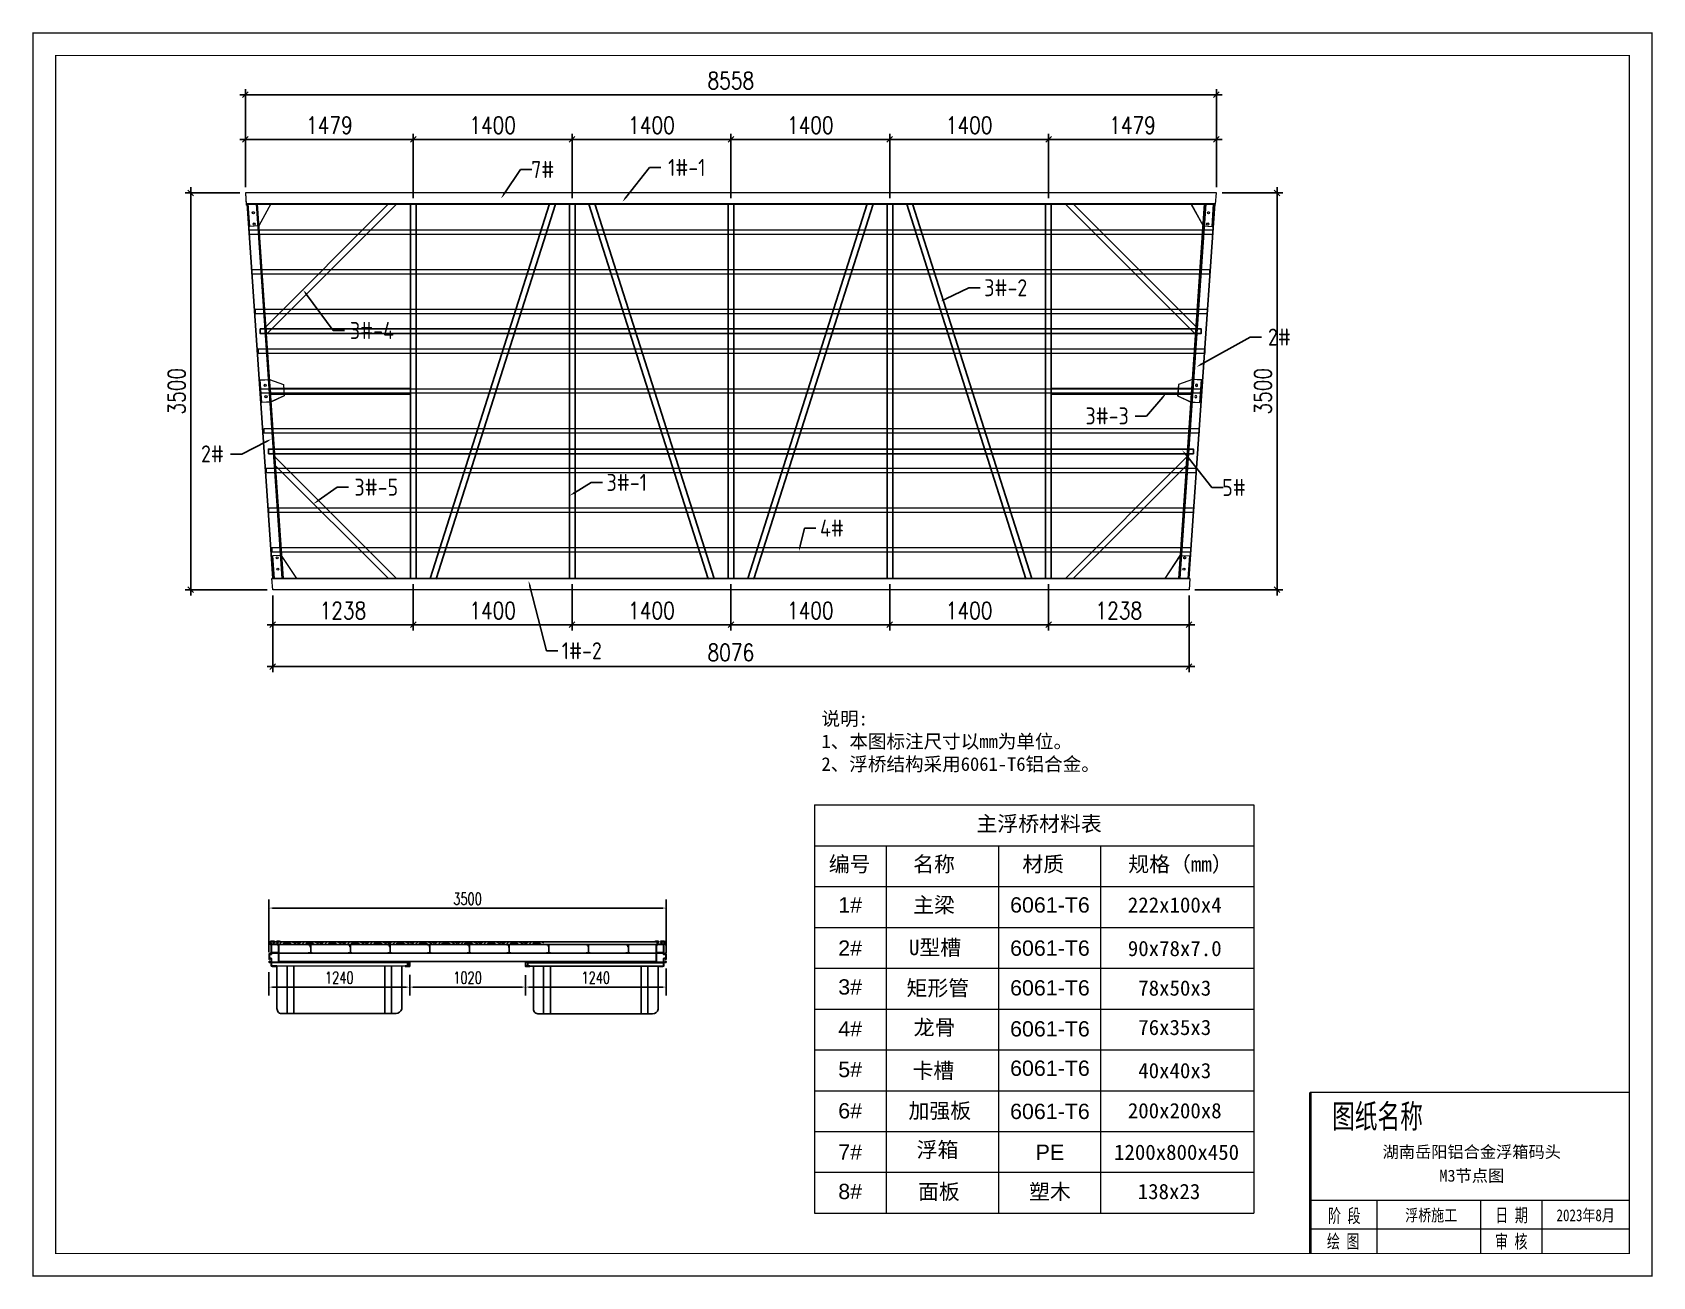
# Model space of a CAD drawing. Extents: x 15372 to 116961, y 24572 to 128109.
# Drawn here: x 59751 to 74031, y 116696 to 127668 of the extents above; entities that cross this region are included whole.
import ezdxf
from ezdxf import colors
from ezdxf.entities.mleader import LeaderData, LeaderLine
from ezdxf.enums import TextEntityAlignment as Align
from ezdxf.math import Vec2, Vec3

# ---------------------------------------------------------------- set-up
doc = ezdxf.new("R2010")
doc.units = 0
doc.header["$LTSCALE"] = 1000
doc.header["$MEASUREMENT"] = 0
doc.linetypes.add('HIDDEN', pattern=[0.375, 0.25, -0.125])
for name, color, linetype in [('SGIDI_TK_TEXT', 3, 'Continuous'), ('W-STEEL_FRAME钢架', 3, 'Continuous'), ('W-WOOD_FLOOR木地板', 30, 'Continuous'), ('卡槽', 242, 'Continuous'), ('文字', 7, 'Continuous'), ('标注', 9, 'Continuous'), ('连接端梁', 130, 'Continuous'), ('铝横梁', 220, 'Continuous')]:
    doc.layers.add(name, color=color, linetype=linetype)
for name, color, linetype, lineweight in [('加强板', 140, 'Continuous', 18), ('图框', 7, 'Continuous', 13), ('结构', 52, 'Continuous', 18), ('虚线', 8, 'Continuous', 0), ('铝主梁', 3, 'Continuous', 9), ('铝龙骨', 7, 'Continuous', 9)]:
    doc.layers.add(name, color=color, linetype=linetype, lineweight=lineweight)
doc.styles.add('Arial', font='')
doc.styles.add('HZTXT', font='txtw.shx', dxfattribs={"width": 0.8, "bigfont": 'hztxtw.shx'})
doc.styles.add('SGIDI-0', font='simhei.ttf', dxfattribs={"width": 0.8})
doc.styles.get("Standard").update_dxf_attribs({"font": 'gbenor.shx', "bigfont": 'gbcbig.shx'})
doc.styles.add('STANDARD_T3', font='simplex.shx', dxfattribs={"width": 0.7, "bigfont": 'hztxt.shx'})
doc.styles.add('仿宋', font='simfang.ttf', dxfattribs={"width": 0.7})
doc.styles.get('Arial').set_extended_font_data('STXihei')
doc.dimstyles.new('DIM-50', dxfattribs={"dimscale": 50, "dimtxt": 3, "dimasz": 1, "dimexe": 1, "dimexo": 1, "dimgap": 1, "dimtad": 1, "dimdec": 1, "dimdsep": 46, "dimtxsty": 'HZTXT', "dimblk": 'OBLIQUE', "dimblk1": 'ARCHTICK', "dimblk2": 'OBLIQUE', "dimcen": 0, "dimdle": 1, "dimclrd": 9, "dimclre": 9, "dimclrt": 2, "dimadec": 1, "dimazin": 0, "dimtfac": 1, "dimtdec": 1, "dimtix": 1, "dimtmove": 2, "dimatfit": 3, "dimldrblk": 'OBLIQUE', "dimfxl": 15, "dimtolj": 1, "dimtzin": 0, "dimarcsym": 1})
doc.dimstyles.new('W&&30', dxfattribs={"dimtxt": 105, "dimasz": 30, "dimexe": 75, "dimexo": 90, "dimgap": 30, "dimtad": 1, "dimdec": 0, "dimzin": 0, "dimdsep": 46, "dimtxsty": 'STANDARD_T3', "dimcen": 0.09, "dimclrd": 1, "dimclre": 1, "dimclrt": 7, "dimazin": 2, "dimtfac": 1, "dimtdec": 0, "dimtix": 1, "dimtmove": 2, "dimatfit": 3, "dimfxl": 100, "dimtolj": 1, "dimtzin": 0, "dimarcsym": 0})

msp = doc.modelspace()

# ---------------------------------------------------------------- texts
at = {"layer": 'SGIDI_TK_TEXT', "color": 0, "style": '仿宋', "width": 0.7}
msp.add_text('图纸名称', height=209.616, dxfattribs=at).set_placement((71605.96, 118109.95), align=Align.MIDDLE_CENTER)
at = {"layer": 'SGIDI_TK_TEXT', "color": 7, "style": '仿宋', "width": 0.7}
for s, p in [('阶 段', (71313.51, 117231.96)), ('日 期', (72787.64, 117237.83)), ('绘 图', (71303.77, 117006.6)), ('审 核', (72784.94, 117005.31))]:
    msp.add_text(s, height=120, dxfattribs=at).set_placement(p, align=Align.MIDDLE_CENTER)
at = {"layer": 'SGIDI_TK_TEXT', "color": 7, "style": 'SGIDI-0'}
for tag, p in [('湖南岳阳铝合金浮箱码头', (72437.06, 117795.51)), ('M3节点图', (72437.06, 117586.02))]:
    msp.add_attdef(tag, text='', height=104.81, dxfattribs=at).set_placement(p, align=Align.MIDDLE_CENTER)
at = {"layer": 'SGIDI_TK_TEXT', "color": 7, "style": 'SGIDI-0', "width": 0.8}
for tag, p in [('浮桥施工', (72079.32, 117236.94)), ('2023年8月', (73441.09, 117236.94))]:
    msp.add_attdef(tag, text='建设单位', height=104.808, dxfattribs=at).set_placement(p, align=Align.MIDDLE_CENTER)

# ---------------------------------------------------------------- blocks, each defined once
blk = doc.blocks.new('*D162')
at = {"layer": 'Defpoints', "color": 0, "transparency": 16777216}
for p in [(64096, 119445), (65336, 119502), (65336, 119249)]:
    blk.add_point(p, dxfattribs=at)
at = {"layer": 'W-STEEL_FRAME钢架', "color": 1, "lineweight": -2, "transparency": 16777216}
for p, q in [((65336, 119412), (65336, 119174)), ((64096, 119355), (64096, 119174)), ((64126, 119249), (65306, 119249))]:
    blk.add_line(p, q, dxfattribs=at)
at = {"layer": 'W-STEEL_FRAME钢架', "color": 1, "transparency": 16777216}
for points in [[(64126, 119254), (64126, 119244), (64096, 119249)], [(65306, 119254), (65306, 119244), (65336, 119249)]]:
    blk.add_solid(points, dxfattribs=at)
at = {"layer": 'W-STEEL_FRAME钢架', "color": 7, "transparency": 16777216, "insert": (64716, 119332), "char_height": 105, "attachment_point": 5, "style": 'STANDARD_T3'}
blk.add_mtext('\\A1;1240', dxfattribs=at)
blk = doc.blocks.new('*D160')
at = {"layer": 'Defpoints', "color": 0, "transparency": 16777216}
for p in [(61836, 119472), (63076, 119448), (61836, 119249)]:
    blk.add_point(p, dxfattribs=at)
at = {"layer": 'W-STEEL_FRAME钢架', "color": 1, "lineweight": -2, "transparency": 16777216}
for p, q in [((61836, 119382), (61836, 119174)), ((63046, 119249), (61866, 119249)), ((63076, 119358), (63076, 119174))]:
    blk.add_line(p, q, dxfattribs=at)
at = {"layer": 'W-STEEL_FRAME钢架', "color": 1, "transparency": 16777216}
for points in [[(61866, 119254), (61866, 119244), (61836, 119249)], [(63046, 119254), (63046, 119244), (63076, 119249)]]:
    blk.add_solid(points, dxfattribs=at)
at = {"layer": 'W-STEEL_FRAME钢架', "color": 7, "transparency": 16777216, "insert": (62456, 119332), "char_height": 105, "attachment_point": 5, "style": 'STANDARD_T3'}
blk.add_mtext('\\A1;1240', dxfattribs=at)
blk = doc.blocks.new('*D161')
at = {"layer": 'Defpoints', "color": 0, "transparency": 16777216}
for p in [(65336, 119946), (61836, 119468), (65336, 119460)]:
    blk.add_point(p, dxfattribs=at)
at = {"layer": 'W-STEEL_FRAME钢架', "color": 1, "lineweight": -2, "transparency": 16777216}
for p, q in [((61836, 119558), (61836, 120021)), ((65336, 119550), (65336, 120021)), ((61866, 119946), (65306, 119946))]:
    blk.add_line(p, q, dxfattribs=at)
at = {"layer": 'W-STEEL_FRAME钢架', "color": 1, "transparency": 16777216}
for points in [[(61866, 119951), (61866, 119941), (61836, 119946)], [(65306, 119951), (65306, 119941), (65336, 119946)]]:
    blk.add_solid(points, dxfattribs=at)
at = {"layer": 'W-STEEL_FRAME钢架', "color": 7, "transparency": 16777216, "insert": (63586, 120028), "char_height": 105, "attachment_point": 5, "style": 'STANDARD_T3'}
blk.add_mtext('\\A1;3500', dxfattribs=at)
blk = doc.blocks.new('*D186')
at = {"layer": 'Defpoints', "color": 0, "transparency": 16777216}
for p in [(63076, 119431), (64096, 119431), (64096, 119249)]:
    blk.add_point(p, dxfattribs=at)
at = {"layer": 'W-STEEL_FRAME钢架', "color": 1, "lineweight": -2, "transparency": 16777216}
for p, q in [((63076, 119341), (63076, 119174)), ((63106, 119249), (64066, 119249)), ((64096, 119341), (64096, 119174))]:
    blk.add_line(p, q, dxfattribs=at)
at = {"layer": 'W-STEEL_FRAME钢架', "color": 1, "transparency": 16777216}
for points in [[(63106, 119254), (63106, 119244), (63076, 119249)], [(64066, 119254), (64066, 119244), (64096, 119249)]]:
    blk.add_solid(points, dxfattribs=at)
at = {"layer": 'W-STEEL_FRAME钢架', "color": 7, "transparency": 16777216, "insert": (63586, 119332), "char_height": 105, "attachment_point": 5, "style": 'STANDARD_T3'}
blk.add_mtext('\\A1;1020', dxfattribs=at)
blk = doc.blocks.new('$matou$00000085')
at = {"color": 0, "lineweight": 5}
for p, q in [((-17, 36, 0), (-17, 37, 0)), ((-4, 34, 0), (-4, 35, 0)), ((-1, 13, 0), (-3, 13, 0))]:
    blk.add_line(p, q, dxfattribs=at)
at = {"color": 0, "lineweight": 0, "ltscale": 0.5}
blk.add_arc((-2, 17, 0), 4.07, 274.7282, 349.8472, dxfattribs=at)
at = {"layer": '结构', "color": 0, "linetype": 'ByBlock', "lineweight": 0, "ltscale": 0.5}
for p, q in [((-7, 38, 0), (-16, 38, 0)), ((-16, 35, 0), (-8, 35, 0)), ((-7, -34, 0), (-7, 34, 0)), ((-5, 33, 0), (-4, 34, 0)), ((-4, 33, 0), (-5, 33, 0)), ((-5, 31, 0), (-4, 32, 0)), ((-4, 31, 0), (-5, 31, 0)), ((-5, 31, 0), (-4, 31, 0)), ((-4, 31, 0), (-5, 31, 0)), ((-5, 29, 0), (-4, 29, 0)), ((-4, 29, 0), (-5, 29, 0)), ((-5, 27, 0), (-4, 27, 0)), ((-4, 27, 0), (-5, 27, 0)), ((-4, 26, 0), (-5, 25, 0)), ((-5, 25, 0), (-4, 25, 0)), ((-5, 24, 0), (-4, 23, 0)), ((-4, 24, 0), (-5, 24, 0)), ((-5, 22, 0), (-4, 22, 0)), ((-4, 22, 0), (-5, 22, 0)), ((-5, 20, 0), (-4, 20, 0)), ((-4, 20, 0), (-5, 20, 0)), ((-4, 32, 0), (-4, 33, 0)), ((-4, 31, 0), (-4, 29, 0)), ((-4, 31, 0), (-4, 31, 0)), ((-4, 29, 0), (-4, 27, 0)), ((-4, 27, 0), (-4, 26, 0)), ((-4, 25, 0), (-4, 24, 0)), ((-4, 23, 0), (-4, 22, 0)), ((-4, 22, 0), (-4, 20, 0)), ((-4, 20, 0), (-4, 19, 0)), ((-4, -34, 0), (-4, 12, 0)), ((-1, 34, 0), (-1, 35, 0)), ((0, 33, 0), (-1, 34, 0)), ((-1, 33, 0), (0, 33, 0)), ((-1, 32, 0), (-1, 33, 0)), ((0, 31, 0), (-1, 32, 0)), ((-1, 31, 0), (0, 31, 0)), ((-1, 30, 0), (-1, 31, 0)), ((0, 30, 0), (-1, 30, 0)), ((-1, 29, 0), (0, 30, 0)), ((-1, 28, 0), (-1, 29, 0)), ((0, 28, 0), (-1, 28, 0)), ((-1, 28, 0), (0, 28, 0)), ((-1, 26, 0), (-1, 28, 0)), ((0, 26, 0), (-1, 26, 0)), ((-1, 26, 0), (0, 26, 0)), ((-1, 25, 0), (-1, 26, 0)), ((0, 24, 0), (-1, 25, 0)), ((-1, 24, 0), (0, 24, 0)), ((-1, 23, 0), (-1, 24, 0)), ((0, 22, 0), (-1, 23, 0)), ((-1, 22, 0), (0, 22, 0)), ((-1, 22, 0), (-1, 22, 0)), ((-1, 21, 0), (-1, 22, 0)), ((0, 21, 0), (-1, 21, 0)), ((-1, 20, 0), (0, 21, 0)), ((-1, 19, 0), (-1, 20, 0)), ((2, 38, 0), (16, 38, 0)), ((3, 34, 0), (3, 17, 0)), ((16, 35, 0), (4, 35, 0)), ((17, 37, 0), (17, 36, 0)), ((-17, -35, 0), (-8, -35, 0)), ((-17, -38, 0), (-17, -36, 0)), ((17, -38, 0), (-17, -38, 0)), ((-3, -35, 0), (17, -35, 0)), ((17, -36, 0), (17, -38, 0))]:
    blk.add_line(p, q, dxfattribs=at)
for centre, radius, start, end in [((-16, 37, 0), 1, 90, 180), ((-16, 36, 0), 1, 180, 270), ((-8, 34, 0), 1, 0, 90), ((-7, 35, 0), 3, 0, 90.0017), ((-2, 19, 0), 1.75, 180, 0), ((-3, 12, 0), 1, 90, 180), ((2, 35, 0), 3, 89.9983, 180), ((4, 34, 0), 1, 90, 180), ((16, 37, 0), 1, 0, 90), ((16, 36, 0), 1, 270, 360), ((-17, -36, 0), 0.5, 90, 180), ((-17, -38, 0), 0.5, 180, 270), ((-8, -34, 0), 1, 270, 0), ((-3, -34, 0), 1, 180, 270), ((17, -36, 0), 0.5, 0, 90), ((17, -38, 0), 0.5, 270, 0)]:
    blk.add_arc(centre, radius, start, end, dxfattribs=at)
blk = doc.blocks.new('*U108')
at = {"layer": '铝龙骨', "yscale": -1, "rotation": 180}
blk.add_blockref('$matou$00000085', (0, 0, 0), dxfattribs=at)
blk = doc.blocks.new('*U109')
at = {"color": 0, "linetype": 'ByBlock', "lineweight": -2, "transparency": 16777216}
for p in [(-2800, 0), (-2450, 0), (-2100, 0), (-1750, 0), (-1400, 0), (-1050, 0), (-700, 0), (-350, 0), (0, 0)]:
    blk.add_blockref('*U108', p, dxfattribs=at)
blk = doc.blocks.new('_Oblique')
at = {"color": 0, "linetype": 'ByBlock', "lineweight": -2}
blk.add_line((-0.5, -0.5), (0.5, 0.5), dxfattribs=at)
blk = doc.blocks.new('*D144')
at = {"layer": 'Defpoints', "color": 0, "transparency": 16777216}
for p in [(70186, 126253, 0), (69945, 122753, 0), (70721, 122753)]:
    blk.add_point(p, dxfattribs=at)
at = {"layer": '标注', "color": 9, "lineweight": -2, "transparency": 16777216}
for p, q in [((70236, 126253), (70771, 126253)), ((70721, 126303), (70721, 122703)), ((69995, 122753), (70771, 122753))]:
    blk.add_line(p, q, dxfattribs=at)
at = {"layer": '标注', "color": 9, "lineweight": -2, "transparency": 16777216, "xscale": 50, "yscale": 50, "zscale": 50}
for p, rotation in [((70721, 126253), 90), ((70721, 122753), 270)]:
    blk.add_blockref('_Oblique', p, dxfattribs=dict(at, rotation=rotation))
at = {"layer": '标注', "color": 2, "transparency": 16777216, "insert": (70596, 124503), "char_height": 150, "attachment_point": 5, "rotation": 90, "style": 'HZTXT'}
blk.add_mtext('\\A1;3500', dxfattribs=at)
blk = doc.blocks.new('_ArchTick')
at = {"color": 0, "linetype": 'ByBlock', "const_width": 0.4}
blk.add_lwpolyline([(-0.5, -0.5), (0.5, 0.5)], dxfattribs=at)
blk = doc.blocks.new('*D145')
at = {"layer": 'Defpoints', "color": 0, "transparency": 16777216}
for p in [(67307, 126725), (67307, 126155), (68707, 126155)]:
    blk.add_point(p, dxfattribs=at)
at = {"layer": '标注', "color": 9, "lineweight": -2, "transparency": 16777216}
for p, q in [((68757, 126725), (67257, 126725)), ((67307, 126205), (67307, 126775)), ((68707, 126205), (68707, 126775))]:
    blk.add_line(p, q, dxfattribs=at)
at = {"layer": '标注', "color": 9, "lineweight": -2, "transparency": 16777216, "xscale": 50, "yscale": 50, "zscale": 50, "rotation": 180}
blk.add_blockref('_Oblique', (67307, 126725), dxfattribs=at)
at = {"layer": '标注', "color": 9, "lineweight": -2, "transparency": 16777216, "xscale": 50, "yscale": 50, "zscale": 50}
blk.add_blockref('_Oblique', (68707, 126725), dxfattribs=at)
at = {"layer": '标注', "color": 2, "transparency": 16777216, "insert": (68007, 126850), "char_height": 150, "attachment_point": 5, "style": 'HZTXT'}
blk.add_mtext('\\A1;1400', dxfattribs=at)
blk = doc.blocks.new('*D146')
at = {"layer": 'Defpoints', "color": 0, "transparency": 16777216}
for p in [(65907, 126725), (65907, 126155), (67307, 126155)]:
    blk.add_point(p, dxfattribs=at)
at = {"layer": '标注', "color": 9, "lineweight": -2, "transparency": 16777216}
for p, q in [((67357, 126725), (65857, 126725)), ((65907, 126205), (65907, 126775)), ((67307, 126205), (67307, 126775))]:
    blk.add_line(p, q, dxfattribs=at)
at = {"layer": '标注', "color": 9, "lineweight": -2, "transparency": 16777216, "xscale": 50, "yscale": 50, "zscale": 50, "rotation": 180}
blk.add_blockref('_Oblique', (65907, 126725), dxfattribs=at)
at = {"layer": '标注', "color": 9, "lineweight": -2, "transparency": 16777216, "xscale": 50, "yscale": 50, "zscale": 50}
blk.add_blockref('_Oblique', (67307, 126725), dxfattribs=at)
at = {"layer": '标注', "color": 2, "transparency": 16777216, "insert": (66607, 126850), "char_height": 150, "attachment_point": 5, "style": 'HZTXT'}
blk.add_mtext('\\A1;1400', dxfattribs=at)
blk = doc.blocks.new('*D147')
at = {"layer": 'Defpoints', "color": 0, "transparency": 16777216}
for p in [(70186, 127118), (61628, 126253), (70186, 126253)]:
    blk.add_point(p, dxfattribs=at)
at = {"layer": '标注', "color": 9, "lineweight": -2, "transparency": 16777216}
for p, q in [((61578, 127118), (70236, 127118)), ((61628, 126303), (61628, 127168)), ((70186, 126303), (70186, 127168))]:
    blk.add_line(p, q, dxfattribs=at)
at = {"layer": '标注', "color": 9, "lineweight": -2, "transparency": 16777216, "xscale": 50, "yscale": 50, "zscale": 50, "rotation": 180}
blk.add_blockref('_Oblique', (61628, 127118), dxfattribs=at)
at = {"layer": '标注', "color": 9, "lineweight": -2, "transparency": 16777216, "xscale": 50, "yscale": 50, "zscale": 50}
blk.add_blockref('_Oblique', (70186, 127118), dxfattribs=at)
at = {"layer": '标注', "color": 2, "transparency": 16777216, "insert": (65907, 127243), "char_height": 150, "attachment_point": 5, "style": 'HZTXT'}
blk.add_mtext('\\A1;8558', dxfattribs=at)
blk = doc.blocks.new('*D148')
at = {"layer": 'Defpoints', "color": 0, "transparency": 16777216}
for p in [(70186, 126725), (70186, 126253), (68707, 126155)]:
    blk.add_point(p, dxfattribs=at)
at = {"layer": '标注', "color": 9, "lineweight": -2, "transparency": 16777216}
for p, q in [((68657, 126725), (70236, 126725)), ((68707, 126205), (68707, 126775)), ((70186, 126303), (70186, 126775))]:
    blk.add_line(p, q, dxfattribs=at)
at = {"layer": '标注', "color": 9, "lineweight": -2, "transparency": 16777216, "xscale": 50, "yscale": 50, "zscale": 50, "rotation": 180}
blk.add_blockref('_Oblique', (68707, 126725), dxfattribs=at)
at = {"layer": '标注', "color": 9, "lineweight": -2, "transparency": 16777216, "xscale": 50, "yscale": 50, "zscale": 50}
blk.add_blockref('_Oblique', (70186, 126725), dxfattribs=at)
at = {"layer": '标注', "color": 2, "transparency": 16777216, "insert": (69447, 126850), "char_height": 150, "attachment_point": 5, "style": 'HZTXT'}
blk.add_mtext('\\A1;1479', dxfattribs=at)
blk = doc.blocks.new('*D149')
at = {"layer": 'Defpoints', "color": 0, "transparency": 16777216}
for p in [(61869, 122753), (69945, 122753), (69945, 122075)]:
    blk.add_point(p, dxfattribs=at)
at = {"layer": '标注', "color": 9, "lineweight": -2, "transparency": 16777216}
for p, q in [((61869, 122703), (61869, 122025)), ((69945, 122703), (69945, 122025)), ((61819, 122075), (69995, 122075))]:
    blk.add_line(p, q, dxfattribs=at)
at = {"layer": '标注', "color": 9, "lineweight": -2, "transparency": 16777216, "xscale": 50, "yscale": 50, "zscale": 50}
for p, rotation in [((61869, 122075), 180.0003109579487), ((69945, 122075), 0.0003109579487371965)]:
    blk.add_blockref('_Oblique', p, dxfattribs=dict(at, rotation=rotation))
at = {"layer": '标注', "color": 2, "transparency": 16777216, "insert": (65907, 122200), "char_height": 150, "attachment_point": 5, "rotation": 0.0003, "style": 'HZTXT'}
blk.add_mtext('\\A1;8076', dxfattribs=at)
blk = doc.blocks.new('*D150')
at = {"layer": 'Defpoints', "color": 0, "transparency": 16777216}
for p in [(63107, 126725), (63107, 126155), (64507, 126155)]:
    blk.add_point(p, dxfattribs=at)
at = {"layer": '标注', "color": 9, "lineweight": -2, "transparency": 16777216}
for p, q in [((64557, 126725), (63057, 126725)), ((63107, 126205), (63107, 126775)), ((64507, 126205), (64507, 126775))]:
    blk.add_line(p, q, dxfattribs=at)
at = {"layer": '标注', "color": 9, "lineweight": -2, "transparency": 16777216, "xscale": 50, "yscale": 50, "zscale": 50, "rotation": 180}
blk.add_blockref('_Oblique', (63107, 126725), dxfattribs=at)
at = {"layer": '标注', "color": 9, "lineweight": -2, "transparency": 16777216, "xscale": 50, "yscale": 50, "zscale": 50}
blk.add_blockref('_Oblique', (64507, 126725), dxfattribs=at)
at = {"layer": '标注', "color": 2, "transparency": 16777216, "insert": (63807, 126850), "char_height": 150, "attachment_point": 5, "style": 'HZTXT'}
blk.add_mtext('\\A1;1400', dxfattribs=at)
blk = doc.blocks.new('*D151')
at = {"layer": 'Defpoints', "color": 0, "transparency": 16777216}
for p in [(61628, 126725), (61628, 126253), (63107, 126155)]:
    blk.add_point(p, dxfattribs=at)
at = {"layer": '标注', "color": 9, "lineweight": -2, "transparency": 16777216}
for p, q in [((63157, 126725), (61578, 126725)), ((61628, 126303), (61628, 126775)), ((63107, 126205), (63107, 126775))]:
    blk.add_line(p, q, dxfattribs=at)
at = {"layer": '标注', "color": 9, "lineweight": -2, "transparency": 16777216, "xscale": 50, "yscale": 50, "zscale": 50, "rotation": 180}
blk.add_blockref('_Oblique', (61628, 126725), dxfattribs=at)
at = {"layer": '标注', "color": 9, "lineweight": -2, "transparency": 16777216, "xscale": 50, "yscale": 50, "zscale": 50}
blk.add_blockref('_Oblique', (63107, 126725), dxfattribs=at)
at = {"layer": '标注', "color": 2, "transparency": 16777216, "insert": (62368, 126850), "char_height": 150, "attachment_point": 5, "style": 'HZTXT'}
blk.add_mtext('\\A1;1479', dxfattribs=at)
blk = doc.blocks.new('*D152')
at = {"layer": 'Defpoints', "color": 0, "transparency": 16777216}
for p in [(61147, 126253), (61628, 126253), (61869, 122753)]:
    blk.add_point(p, dxfattribs=at)
at = {"layer": '标注', "color": 9, "lineweight": -2, "transparency": 16777216}
for p, q in [((61578, 126253), (61097, 126253)), ((61147, 122703), (61147, 126303)), ((61819, 122753), (61097, 122753))]:
    blk.add_line(p, q, dxfattribs=at)
at = {"layer": '标注', "color": 9, "lineweight": -2, "transparency": 16777216, "xscale": 50, "yscale": 50, "zscale": 50}
for p, rotation in [((61147, 126253), 90), ((61147, 122753), 270)]:
    blk.add_blockref('_Oblique', p, dxfattribs=dict(at, rotation=rotation))
at = {"layer": '标注', "color": 2, "transparency": 16777216, "insert": (61022, 124503), "char_height": 150, "attachment_point": 5, "rotation": 90, "style": 'HZTXT'}
blk.add_mtext('\\A1;3500', dxfattribs=at)
blk = doc.blocks.new('*D153')
at = {"layer": 'Defpoints', "color": 0, "transparency": 16777216}
for p in [(65907, 126725), (64507, 126155), (65907, 126155)]:
    blk.add_point(p, dxfattribs=at)
at = {"layer": '标注', "color": 9, "lineweight": -2, "transparency": 16777216}
for p, q in [((64457, 126725), (65957, 126725)), ((64507, 126205), (64507, 126775)), ((65907, 126205), (65907, 126775))]:
    blk.add_line(p, q, dxfattribs=at)
at = {"layer": '标注', "color": 9, "lineweight": -2, "transparency": 16777216, "xscale": 50, "yscale": 50, "zscale": 50, "rotation": 180}
blk.add_blockref('_Oblique', (64507, 126725), dxfattribs=at)
at = {"layer": '标注', "color": 9, "lineweight": -2, "transparency": 16777216, "xscale": 50, "yscale": 50, "zscale": 50}
blk.add_blockref('_Oblique', (65907, 126725), dxfattribs=at)
at = {"layer": '标注', "color": 2, "transparency": 16777216, "insert": (65207, 126850), "char_height": 150, "attachment_point": 5, "style": 'HZTXT'}
blk.add_mtext('\\A1;1400', dxfattribs=at)
blk = doc.blocks.new('*D154')
at = {"layer": 'Defpoints', "color": 0, "transparency": 16777216}
for p in [(68707, 122851), (69945, 122753), (68707, 122444)]:
    blk.add_point(p, dxfattribs=at)
at = {"layer": '标注', "color": 9, "lineweight": -2, "transparency": 16777216}
for p, q in [((68707, 122801), (68707, 122394)), ((69945, 122703), (69945, 122394)), ((69995, 122444), (68657, 122444))]:
    blk.add_line(p, q, dxfattribs=at)
at = {"layer": '标注', "color": 9, "lineweight": -2, "transparency": 16777216, "xscale": 50, "yscale": 50, "zscale": 50, "rotation": 180}
blk.add_blockref('_Oblique', (68707, 122444), dxfattribs=at)
at = {"layer": '标注', "color": 9, "lineweight": -2, "transparency": 16777216, "xscale": 50, "yscale": 50, "zscale": 50}
blk.add_blockref('_Oblique', (69945, 122444), dxfattribs=at)
at = {"layer": '标注', "color": 2, "transparency": 16777216, "insert": (69326, 122569), "char_height": 150, "attachment_point": 5, "style": 'HZTXT'}
blk.add_mtext('\\A1;1238', dxfattribs=at)
blk = doc.blocks.new('*D155')
at = {"layer": 'Defpoints', "color": 0, "transparency": 16777216}
for p in [(67307, 122851), (68707, 122851), (67307, 122444)]:
    blk.add_point(p, dxfattribs=at)
at = {"layer": '标注', "color": 9, "lineweight": -2, "transparency": 16777216}
for p, q in [((67307, 122801), (67307, 122394)), ((68707, 122801), (68707, 122394)), ((68757, 122444), (67257, 122444))]:
    blk.add_line(p, q, dxfattribs=at)
at = {"layer": '标注', "color": 9, "lineweight": -2, "transparency": 16777216, "xscale": 50, "yscale": 50, "zscale": 50, "rotation": 180}
blk.add_blockref('_Oblique', (67307, 122444), dxfattribs=at)
at = {"layer": '标注', "color": 9, "lineweight": -2, "transparency": 16777216, "xscale": 50, "yscale": 50, "zscale": 50}
blk.add_blockref('_Oblique', (68707, 122444), dxfattribs=at)
at = {"layer": '标注', "color": 2, "transparency": 16777216, "insert": (68007, 122569), "char_height": 150, "attachment_point": 5, "style": 'HZTXT'}
blk.add_mtext('\\A1;1400', dxfattribs=at)
blk = doc.blocks.new('*D156')
at = {"layer": 'Defpoints', "color": 0, "transparency": 16777216}
for p in [(65907, 122851), (67307, 122851), (65907, 122444)]:
    blk.add_point(p, dxfattribs=at)
at = {"layer": '标注', "color": 9, "lineweight": -2, "transparency": 16777216}
for p, q in [((65907, 122801), (65907, 122394)), ((67307, 122801), (67307, 122394)), ((67357, 122444), (65857, 122444))]:
    blk.add_line(p, q, dxfattribs=at)
at = {"layer": '标注', "color": 9, "lineweight": -2, "transparency": 16777216, "xscale": 50, "yscale": 50, "zscale": 50, "rotation": 180}
blk.add_blockref('_Oblique', (65907, 122444), dxfattribs=at)
at = {"layer": '标注', "color": 9, "lineweight": -2, "transparency": 16777216, "xscale": 50, "yscale": 50, "zscale": 50}
blk.add_blockref('_Oblique', (67307, 122444), dxfattribs=at)
at = {"layer": '标注', "color": 2, "transparency": 16777216, "insert": (66607, 122569), "char_height": 150, "attachment_point": 5, "style": 'HZTXT'}
blk.add_mtext('\\A1;1400', dxfattribs=at)
blk = doc.blocks.new('*D157')
at = {"layer": 'Defpoints', "color": 0, "transparency": 16777216}
for p in [(64507, 122851), (65907, 122851), (64507, 122444)]:
    blk.add_point(p, dxfattribs=at)
at = {"layer": '标注', "color": 9, "lineweight": -2, "transparency": 16777216}
for p, q in [((64507, 122801), (64507, 122394)), ((65907, 122801), (65907, 122394)), ((65957, 122444), (64457, 122444))]:
    blk.add_line(p, q, dxfattribs=at)
at = {"layer": '标注', "color": 9, "lineweight": -2, "transparency": 16777216, "xscale": 50, "yscale": 50, "zscale": 50, "rotation": 180}
blk.add_blockref('_Oblique', (64507, 122444), dxfattribs=at)
at = {"layer": '标注', "color": 9, "lineweight": -2, "transparency": 16777216, "xscale": 50, "yscale": 50, "zscale": 50}
blk.add_blockref('_Oblique', (65907, 122444), dxfattribs=at)
at = {"layer": '标注', "color": 2, "transparency": 16777216, "insert": (65207, 122569), "char_height": 150, "attachment_point": 5, "style": 'HZTXT'}
blk.add_mtext('\\A1;1400', dxfattribs=at)
blk = doc.blocks.new('*D158')
at = {"layer": 'Defpoints', "color": 0, "transparency": 16777216}
for p in [(63107, 122851), (64507, 122851), (63107, 122444)]:
    blk.add_point(p, dxfattribs=at)
at = {"layer": '标注', "color": 9, "lineweight": -2, "transparency": 16777216}
for p, q in [((63107, 122801), (63107, 122394)), ((64507, 122801), (64507, 122394)), ((64557, 122444), (63057, 122444))]:
    blk.add_line(p, q, dxfattribs=at)
at = {"layer": '标注', "color": 9, "lineweight": -2, "transparency": 16777216, "xscale": 50, "yscale": 50, "zscale": 50, "rotation": 180}
blk.add_blockref('_Oblique', (63107, 122444), dxfattribs=at)
at = {"layer": '标注', "color": 9, "lineweight": -2, "transparency": 16777216, "xscale": 50, "yscale": 50, "zscale": 50}
blk.add_blockref('_Oblique', (64507, 122444), dxfattribs=at)
at = {"layer": '标注', "color": 2, "transparency": 16777216, "insert": (63807, 122569), "char_height": 150, "attachment_point": 5, "style": 'HZTXT'}
blk.add_mtext('\\A1;1400', dxfattribs=at)
blk = doc.blocks.new('*D159')
at = {"layer": 'Defpoints', "color": 0, "transparency": 16777216}
for p in [(63107, 122851), (61869, 122753), (61869, 122444)]:
    blk.add_point(p, dxfattribs=at)
at = {"layer": '标注', "color": 9, "lineweight": -2, "transparency": 16777216}
for p, q in [((61869, 122703), (61869, 122394)), ((63107, 122801), (63107, 122394)), ((63157, 122444), (61819, 122444))]:
    blk.add_line(p, q, dxfattribs=at)
at = {"layer": '标注', "color": 9, "lineweight": -2, "transparency": 16777216, "xscale": 50, "yscale": 50, "zscale": 50, "rotation": 180}
blk.add_blockref('_Oblique', (61869, 122444), dxfattribs=at)
at = {"layer": '标注', "color": 9, "lineweight": -2, "transparency": 16777216, "xscale": 50, "yscale": 50, "zscale": 50}
blk.add_blockref('_Oblique', (63107, 122444), dxfattribs=at)
at = {"layer": '标注', "color": 2, "transparency": 16777216, "insert": (62488, 122569), "char_height": 150, "attachment_point": 5, "style": 'HZTXT'}
blk.add_mtext('\\A1;1238', dxfattribs=at)
blk = doc.blocks.new('A$C0D8A069B')
at = {"layer": '加强板'}
blk.add_lwpolyline([(80, -100), (0, -100), (0, 100), (80, 100), (200, 45), (200, -55), (80, -100)], dxfattribs=at)
for centre in [(40, 50), (40, -50)]:
    blk.add_circle(centre, 9, dxfattribs=at)
blk = doc.blocks.new('450fuxiang')
at = {"color": 5, "lineweight": -3}
for p, q in [((-1521475, 1202849), (-1521475, 1203269)), ((-1521415, 1202849), (-1521415, 1203269)), ((-1520615, 1203269), (-1520615, 1202849)), ((-1520555, 1203269), (-1520555, 1202849))]:
    blk.add_line(p, q, dxfattribs=at)
at = {"color": 5}
blk.add_lwpolyline([(-1521615, 1203299), (-1521615, 1203269), (-1521565, 1203269), (-1520465, 1203268), (-1520415, 1203269), (-1520415, 1203299)], close=True, dxfattribs=at)
at = {"color": 5, "lineweight": -3}
blk.add_lwpolyline([(-1521565, 1203269), (-1521565, 1202893, 0.477005), (-1521515, 1202849), (-1520515, 1202849, 0.322419), (-1520465, 1202889), (-1520465, 1203269)], format="xyb", dxfattribs=at)
blk = doc.blocks.new('sdsdf')
at = {"layer": '图框'}
for p, q in [((65917, 119431), (65917, 114931)), ((65917, 119431), (70755, 119431)), ((70755, 119431), (70755, 114931)), ((65917, 118981), (70755, 118981)), ((66705, 118981), (66705, 114931)), ((67942, 118981), (67942, 114931)), ((69067, 118981), (69067, 114931)), ((65917, 118531), (70755, 118531)), ((65917, 118081), (70755, 118081)), ((65917, 117631), (70755, 117631)), ((65917, 117181), (70755, 117181)), ((65917, 116731), (70755, 116731)), ((65917, 116281), (70755, 116281)), ((65917, 115831), (70755, 115831)), ((65917, 115381), (70755, 115381)), ((65917, 114931), (70755, 114931))]:
    blk.add_line(p, q, dxfattribs=at)
at = {"layer": '图框', "attachment_point": 1, "style": 'Arial'}
for s, width, insert, char_height in [('\\pxi5.19523;{\\fSimSun|b0|i0|c134|p2;主浮桥材料表}', 2620.06, (66823, 119308), 168.75), ('\\pi51.65737;{\\fSimSun|b0|i0|c134|p2;编号}', 716.98, (66021, 118863), 168.75), ('\\pi51.32218;{\\fSimSun|b0|i0|c134|p2;名称}', 716.98, (66951, 118863), 168.75), ('\\pi53.50095;{\\fSimSun|b0|i0|c134|p2;材质}', 716.98, (68152, 118863), 168.75), ('\\pi35.48134;{\\fSimSun|b0|i0|c134|p2;规格（mm）}', 1208.85, (69337, 118863), 168.75), ('\\pxqc;{\\fArial|b0|i0|c0|p34;1#}', 793.2, (65912, 118413), 168.75), ('\\pi50.98698;{\\fSimSun|b0|i0|c134|p2;主梁}', 716.98, (66951, 118413), 168.75), ('\\pxqc;{\\fArial|b0|i0|c0|p34;6061-T6}', 1327.29, (67846, 118413), 168.75), ('\\pxqc;222x100x4', 1327.29, (69221, 118413), 168.75), ('\\pxqc;{\\fArial|b0|i0|c0|p34;2#}', 793.2, (65912, 117937), 168.75), ('\\pi31.45968;{\\fSimSun|b0|i0|c134|p2;U型槽}', 1074.91, (66925, 117944), 168.75), ('\\pxqc;{\\fArial|b0|i0|c0|p34;6061-T6}', 1327.29, (67846, 117937), 168.75), ('\\pxqc;90x78x7.0', 1327.29, (69221, 117933), 168.75), ('\\pxqc;{\\fArial|b0|i0|c0|p34;3#}', 793.2, (65912, 117509), 168.75), ('\\pxi0.34103;{\\fSimSun|b0|i0|c134|p2;矩形管}', 874.48, (66872, 117497), 168.75), ('\\pxqc;{\\fArial|b0|i0|c0|p34;6061-T6}', 1327.29, (67846, 117499), 168.75), ('\\pxqc;78x50x3', 1327.29, (69221, 117497), 168.75), ('\\pxqc;{\\fArial|b0|i0|c0|p34;4#}', 793.2, (65912, 117047), 168.75), ('\\pxi0.20973;{\\fSimSun|b0|i0|c134|p2;龙骨}', 1074.91, (66973, 117063), 168.75), ('\\pxqc;{\\fArial|b0|i0|c0|p34;6061-T6}', 1327.29, (67846, 117047), 168.75), ('\\pxqc;76x35x3', 1327.29, (69221, 117063), 168.75), ('\\pxqc;{\\fArial|b0|i0|c0|p34;5#}', 793.2, (65912, 116599), 168.75), ('\\pxi0.20749;{\\fSimSun|b0|i0|c134|p2;卡槽}', 1074.91, (66960, 116587), 168.75), ('\\pxqc;{\\fArial|b0|i0|c0|p34;6061-T6}', 1327.29, (67846, 116613), 168.75), ('\\pxqc;40x40x3', 1327.29, (69221, 116587), 168.75), ('\\pxqc;{\\fArial|b0|i0|c0|p34;6#}', 793.2, (65912, 116144), 168.75), ('\\pi74.02918;{\\fSimSun|b0|i0|c134|p2;加强板}', 1074.91, (66877, 116145), 168.75), ('\\pxqc;{\\fArial|b0|i0|c0|p34;6061-T6}', 1327.29, (67846, 116137), 168.75), ('\\pxqc;200x200x8', 1327.29, (69221, 116145), 168.75), ('\\pxqc;{\\fArial|b0|i0|c0|p34;7#}', 793.2, (65912, 115688), 168.75), ('\\pi117.7722;{\\fSimSun|b0|i0|c134|p2;浮箱}', 1074.91, (66923, 115714), 168.75), ('\\pxqc;{\\fArial|b0|i0|c0|p34;PE}', 1327.29, (67846, 115687), 168.75), ('\\pxqc;1200x800x450', 1327.29, (69241, 115687), 168.75), ('\\pxqc;{\\fArial|b0|i0|c0|p34;8#}', 793.2, (65912, 115254), 168.75), ('{\\fSimSun|b0|i0|c134|p2;面板}', 1074.91, (67056, 115252), 168.75), ('\\pxqc;塑木', 1327.29, (67846, 115252), 168.8), ('138x23', 1327.29, (69477, 115254), 168.8)]:
    blk.add_mtext_dynamic_manual_height_columns(s, width=width, gutter_width=2260, heights=[363], dxfattribs=dict(at, insert=insert, char_height=char_height))
at = {"layer": '文字', "color": 0, "insert": (67991, 120123), "char_height": 150, "attachment_point": 5, "style": 'Arial'}
blk.add_mtext_dynamic_manual_height_columns('\\pxql;说明:\\P1、本图标注尺寸以mm为单位。\\P2、浮桥结构采用6061-T6铝合金。', width=3996.84, gutter_width=12.5, heights=[0], dxfattribs=at)
blk = doc.blocks.new('M3')
at = {"layer": '加强板', "color": 5, "elevation": 0}
for points in [[(85623, 17138), (85823, 17138), (85717, 16944), (85637, 16939)], [(94133, 17138), (93933, 17138), (94039, 16944), (94119, 16939)], [(85851, 13834), (86051, 13834), (85917, 14039), (85837, 14034)], [(93905, 13834), (93705, 13834), (93839, 14039), (93919, 14034)]]:
    blk.add_lwpolyline(points, close=True, dxfattribs=at)
at = {"layer": '加强板', "color": 5}
for centre in [(85669, 17061, 0), (94087, 17061, 0), (85676, 16961, 0), (94080, 16961, 0), (85878, 14017, 0), (93877, 14017, 0), (85885, 13917, 0), (93871, 13917, 0)]:
    blk.add_circle(centre, 9, dxfattribs=at)
at = {"layer": '卡槽', "color": 22, "ltscale": 5000, "elevation": 0}
for points in [[(85728, 16036), (85728, 15996), (94024, 15996), (94024, 16036)], [(85802, 14936), (85802, 14976), (93955, 14976), (93955, 14936)]]:
    blk.add_lwpolyline(points, close=True, dxfattribs=at)
at = {"layer": '虚线', "color": 1, "linetype": 'HIDDEN', "ltscale": 300}
for p, q in [((94150, 17138, 0), (85606, 17138, 0)), ((85693, 17138, 0), (85921, 13834, 0)), ((94062, 17138, 0), (93835, 13834, 0)), ((93923, 13834, 0), (85833, 13834, 0))]:
    blk.add_line(p, q, dxfattribs=at)
at = {"layer": '连接端梁', "elevation": 0}
for points in [[(85841, 13834), (85613, 17138), (85703, 17138), (85931, 13834)], [(93915, 13834), (94143, 17138), (94052, 17138), (93825, 13834)]]:
    blk.add_lwpolyline(points, close=True, dxfattribs=at)
at = {"layer": '铝主梁', "color": 3, "elevation": 0}
blk.add_lwpolyline([(85599, 17236), (85606, 17136), (94149, 17136), (94157, 17236), (85599, 17236)], dxfattribs=at)
blk.add_lwpolyline([(93916, 13736), (85840, 13736), (85833, 13836), (93923, 13836)], close=True, dxfattribs=at)
at = {"rotation": 3.941284033268663}
blk.add_blockref('A$C0D8A069B', (85737, 15486, 0), dxfattribs=at)
at = {"xscale": -1, "rotation": 356.0587159667313}
blk.add_blockref('A$C0D8A069B', (94019, 15486, 0), dxfattribs=at)
at = {"layer": '标注', "color": 6, "linetype": 'ByBlock'}
ml = blk.add_multileader_mtext('Standard', dxfattribs=at)
ml.set_content('5#', color=6)
ml.set_leader_properties()
ml.build(insert=Vec2(0, 0))
ml.multileader.update_dxf_attribs({"dogleg_length": 100, "arrow_head_size": 50})
ctx = ml.context
ctx.base_point, ctx.char_height, ctx.arrow_head_size, ctx.landing_gap_size, ctx.plane_origin = Vec3(94217, 14638), 150, 50, 35.9, Vec3(93784, 6448)
ctx.text_align_type = 2
notes = []
notes.append((ctx, [(1, (1, 1, 0), (94117, 14638), (1, 0), 100, [(0, [(93856, 14967)], 0, [])])]))
ctx.mtext.insert, ctx.mtext.alignment, ctx.mtext.flow_direction = Vec3(94416, 14713), 3, 5
for ctx, leaders in notes:
    for number, flags, end, landing, length, lines in leaders:
        leader = LeaderData()
        leader.index, (leader.has_last_leader_line, leader.has_dogleg_vector, leader.attachment_direction) = number, flags
        leader.last_leader_point, leader.dogleg_vector, leader.dogleg_length = Vec3(end), Vec3(landing), length
        for number, points, colour, breaks in lines:
            line = LeaderLine()
            line.index, line.vertices, line.color, line.breaks = number, Vec3.list(points), colors.encode_raw_color(colour), breaks
            leader.lines.append(line)
        ctx.leaders.append(leader)

# ---------------------------------------------------------------- dimensions: what is measured, and where the dimension line sits
at = {"layer": 'W-STEEL_FRAME钢架'}
for base, p1, p2, picture, middle in [((65336.22, 119945.79), (61836.22, 119468.18), (65336.22, 119459.98), '*D161', (63586.22, 120028.29)), ((61836.22, 119249.1), (63076.29, 119448.24), (61836.22, 119472.25), '*D160', (62456.25, 119331.6))]:
    dim = msp.add_linear_dim(base=base, p1=p1, p2=p2, angle=180, dimstyle='W&&30', dxfattribs=at)
    dim.commit()
    dim.dimension.update_dxf_attribs({"geometry": picture, "text_midpoint": middle})
for base, p1, p2, picture, middle in [((64096.13, 119249.1), (63076.29, 119431.23), (64096.13, 119431.23), '*D186', (63586.21, 119331.6)), ((65336.22, 119249.1), (64096.13, 119445.26), (65336.22, 119501.83), '*D162', (64716.17, 119331.6))]:
    dim = msp.add_linear_dim(base=base, p1=p1, p2=p2, dimstyle='W&&30', dxfattribs=at)
    dim.commit()
    dim.dimension.update_dxf_attribs({"geometry": picture, "text_midpoint": middle})
at = {"layer": '标注'}
for base, p1, p2, angle, picture, middle in [((70186.26, 127117.91), (61628.25, 126253.32), (70186.26, 126253.32), 180, '*D147', (65907.25, 127242.91)), ((61628.25, 126725.23), (63107.25, 126155.32), (61628.25, 126253.32), 180, '*D151', (62367.75, 126850.23)), ((63107.25, 126725.23), (64507.25, 126155.32), (63107.25, 126155.32), 180, '*D150', (63807.25, 126850.23)), ((65907.24, 126725.23), (67307.24, 126155.32), (65907.24, 126155.32), 180, '*D146', (66607.24, 126850.23)), ((67307.24, 126725.23), (68707.24, 126155.32), (67307.24, 126155.32), 180, '*D145', (68007.24, 126850.23)), ((70186.26, 126725.23), (68707.24, 126155.32), (70186.26, 126253.32), 180, '*D148', (69446.75, 126850.23)), ((61146.99, 126253.32), (61869.49, 122753.32), (61628.25, 126253.32), 90, '*D152', (61021.99, 124503.32)), ((70721.03, 122753.35, 0), (70186.26, 126253.32), (69945.25, 122753.35), 90, '*D144', (70596.03, 124503.34, 0))]:
    dim = msp.add_linear_dim(base=base, p1=p1, p2=p2, angle=angle, dimstyle='DIM-50', dxfattribs=at)
    dim.commit()
    dim.dimension.update_dxf_attribs({"geometry": picture, "text_midpoint": middle})
for base, p1, p2, picture, middle in [((65907.25, 126725.23), (64507.25, 126155.32), (65907.25, 126155.32), '*D153', (65207.25, 126850.23)), ((61869.25, 122444), (63107.25, 122851.32), (61869.25, 122753.32), '*D159', (62488.25, 122569)), ((63107.25, 122444), (64507.25, 122851.32), (63107.25, 122851.32), '*D158', (63807.25, 122569)), ((64507.25, 122444), (65907.24, 122851.32), (64507.25, 122851.32), '*D157', (65207.25, 122569)), ((65907.24, 122444), (67307.24, 122851.32), (65907.24, 122851.32), '*D156', (66607.24, 122569)), ((67307.24, 122444), (68707.24, 122851.32), (67307.24, 122851.32), '*D155', (68007.24, 122569)), ((68707.24, 122444), (69945.25, 122753.37), (68707.24, 122851.32), '*D154', (69326.25, 122569))]:
    dim = msp.add_linear_dim(base=base, p1=p1, p2=p2, dimstyle='DIM-50', dxfattribs=at)
    dim.commit()
    dim.dimension.update_dxf_attribs({"geometry": picture, "text_midpoint": middle})
dim = msp.add_aligned_dim(p1=(61869.25, 122753.32), p2=(69945.25, 122753.37), distance=-678.72, dimstyle='DIM-50', dxfattribs=at)
dim.commit()
dim.dimension.update_dxf_attribs({"geometry": '*D149', "text_midpoint": (65907.26, 122199.62)})

# ---------------------------------------------------------------- hatches: boundary and pattern name
at = {"layer": 'W-WOOD_FLOOR木地板'}
h = msp.add_hatch(dxfattribs=at)
h.set_pattern_fill('木纹01', color=256, scale=50)
h.set_pattern_definition([(360, (-287303.67, 294485.08), (200, 200), [10, -190]), (360, (-287443.67, 294505.08), (200, 200), [20, -180]), (360, (-287313.67, 294515.08), (200, 200), [10, -190]), (360, (-287433.67, 294535.08), (200, 200), [10, -190]), (360, (-287313.67, 294545.08), (200, 200), [10, -190]), (360, (-287423.67, 294555.08), (200, 200), [10, -190]), (360, (-287313.67, 294565.08), (200, 200), [10, -190]), (360, (-287423.67, 294585.08), (200, 200), [10, -110, 10, -70]), (360, (-287423.67, 294605.08), (200, 200), [20, -100, 10, -70]), (360, (-287433.67, 294635.08), (200, 200), [10, -30, 10, -80, 10, -60]), (360, (-287443.67, 294655.08), (200, 200), [10, -40, 20, -130]), (360, (-287313.67, 294665.08), (200, 200), [10, -190]), (360, (-287443.67, 294675.08), (200, 200), [10, -50, 10, -130]), (45, (-287463.67, 294485.08), (5e-14, 200), [28.2842, -254.55851]), (45, (-287293.67, 294485.08), (5e-14, 200), [56.56854, -226.27417]), (45, (-287293.67, 294585.08), (5e-14, 200), [14.142, -268.70071]), (45, (-287463.67, 294605.08), (5e-14, 200), [42.4264, -240.41631]), (45, (-287293.67, 294605.08), (5e-14, 200), [70.71068, -212.13203]), (45, (-287293.67, 294635.08), (5e-14, 200), [42.4264, -240.41631]), (315, (-287333.67, 294655.08), (200, -9e-14), [14.142, -268.70071]), (315, (-287403.67, 294495.08), (200, -9e-14), [28.2842, -254.55851]), (315, (-287393.67, 294575.08), (200, -9e-14), [28.2842, -254.55851]), (315, (-287333.67, 294535.08), (200, -9e-14), [28.2842, -254.55851]), (315, (-287343.67, 294615.08), (200, -9e-14), [28.2842, -254.55851]), (315, (-287333.67, 294635.08), (200, -9e-14), [42.4264, -240.41631]), (315, (-287383.67, 294515.08), (200, -9e-14), [42.4264, -240.41631]), (315, (-287353.67, 294525.08), (200, -9e-14), [42.4264, -240.41631]), (315, (-287383.67, 294595.08), (200, -9e-14), [42.4264, -240.41631]), (315, (-287363.67, 294605.08), (200, -9e-14), [42.4264, -240.41631]), (26.56505, (-287453.67, 294525.08), (200, 8e-08), [22.36068, -424.85292]), (26.56505, (-287303.67, 294515.08), (200, 8e-08), [89.44272, -357.77088]), (26.56505, (-287303.67, 294545.08), (200, 8e-08), [89.44272, -357.77088]), (26.56505, (-287303.67, 294565.08), (200, 8e-08), [89.4428, -134, 44.722, -179.048795]), (26.56505, (-287283.67, 294595.08), (200, 8e-08), [22.36068, -424.85292]), (26.56505, (-287463.67, 294665.08), (200, 8e-08), [22.36068, -424.85292]), (26.56505, (-287303.67, 294665.08), (200, 8e-08), [44.72136, -402.49224]), (333.43495, (-287353.67, 294485.08), (200, -8e-08), [44.72136, -402.49224]), (333.43495, (-287423.67, 294535.08), (200, -8e-08), [44.72136, -402.49224]), (333.43495, (-287423.67, 294505.08), (200, -8e-08), [22.36068, -424.85224]), (333.43495, (-287413.67, 294555.08), (200, -8e-08), [67.08204, -380.13156]), (333.43495, (-287373.67, 294555.08), (200, -8e-08), [44.72136, -402.49224]), (333.43495, (-287353.67, 294565.08), (200, -8e-08), [44.72136, -402.49224]), (333.43495, (-287413.67, 294585.08), (200, -8e-08), [22.36068, -424.85224]), (333.43495, (-287403.67, 294605.08), (200, -8e-08), [22.36068, -424.85224]), (333.43495, (-287323.67, 294645.08), (200, -8e-08), [22.36068, -424.85224]), (333.43495, (-287333.67, 294575.08), (200, -8e-08), [22.36068, -424.85224]), (333.43495, (-287423.67, 294635.08), (200, -8e-08), [67.08204, -380.13156]), (333.43495, (-287433.67, 294655.08), (200, -8e-08), [44.72136, -402.49224]), (333.43495, (-287323.67, 294595.08), (200, -8e-08), [22.36, -201.24, 22.36, -201.253595]), (333.43495, (-287383.67, 294635.08), (200, -8e-08), [44.72136, -402.49224]), (333.43495, (-287373.67, 294655.08), (200, -8e-08), [44.72136, -402.49224]), (333.43495, (-287433.67, 294675.08), (200, -8e-08), [44.72136, -402.49224]), (333.43495, (-287373.67, 294675.08), (200, -8e-08), [44.72136, -402.49224])])
h.paths.add_polyline_path([(61913.47, 119648.34), (61913.47, 119624.34), (64257.12, 119624.34), (64257.12, 119648.34)])

# ---------------------------------------------------------------- linework, layer by layer
at = {"color": 3, "lineweight": -3}
for p, q in [((61836.22, 119520.27), (61836.22, 119539.1)), ((61855.29, 119585.77), (61855.29, 119628.86)), ((61860.81, 119627.87), (61873.36, 119627.86)), ((61871.8, 119652.43), (61872.1, 119652.9)), ((61873.23, 119652.9), (61873.53, 119652.43)), ((61873.81, 119652.43), (61874.11, 119652.9)), ((61875.82, 119652.43), (61876.12, 119652.9)), ((61876.26, 119652.96), (61881.39, 119652.96)), ((61876.26, 119652.96), (61878.09, 119652.96)), ((61886.92, 119650.45), (61886.92, 119646.13)), ((61900.97, 119646.13), (61900.97, 119650.45)), ((61906.49, 119652.96), (61911.63, 119652.96)), ((61920.1, 119652.43), (61919.8, 119652.9)), ((61922.11, 119652.43), (61921.81, 119652.9)), ((61922.69, 119652.9), (61922.39, 119652.43)), ((61923.56, 119623.34), (61923.56, 119585.77)), ((61924.12, 119652.43), (61923.81, 119652.9)), ((61926.85, 119652.96), (61929.23, 119652.96)), ((65245.58, 119652.96), (65243.21, 119652.96)), ((65248.32, 119652.43), (65248.62, 119652.9)), ((65248.88, 119623.34), (65248.88, 119585.77)), ((65249.74, 119652.9), (65250.04, 119652.43)), ((65250.33, 119652.43), (65250.63, 119652.9)), ((65252.34, 119652.43), (65252.64, 119652.9)), ((65265.94, 119652.96), (65260.81, 119652.96)), ((65271.46, 119646.13), (65271.46, 119650.45)), ((65285.52, 119650.45), (65285.52, 119646.13)), ((65296.17, 119652.96), (65291.04, 119652.96)), ((65296.17, 119652.96), (65294.34, 119652.96)), ((65296.62, 119652.43), (65296.31, 119652.9)), ((65298.62, 119652.43), (65298.32, 119652.9)), ((65299.21, 119652.9), (65298.91, 119652.43)), ((65311.62, 119627.87), (65299.07, 119627.86)), ((65300.63, 119652.43), (65300.33, 119652.9)), ((65317.14, 119585.77), (65317.14, 119628.86)), ((65336.22, 119520.27), (65336.22, 119539.1)), ((61923.56, 119519.1), (61923.56, 119469.74)), ((65248.88, 119519.1), (65248.88, 119469.74))]:
    msp.add_line(p, q, dxfattribs=at)
at = {"color": 0}
msp.add_line((61886.92, 119648.29), (61900.97, 119648.29), dxfattribs=at)
at = {"color": 1, "lineweight": -3}
for p, q in [((61923.56, 119547.74), (65248.88, 119547.74)), ((61923.56, 119474.23), (65248.88, 119474.23))]:
    msp.add_line(p, q, dxfattribs=at)
at = {"color": 3, "lineweight": -3}
for points in [[(61856.3, 119652.96, 0.41421356), (61836.22, 119632.88), (61836.22, 119631.28)], [(61840.27, 119633.92), (61840.27, 119633.92), (61856.8, 119633.92, -0.41421356), (61858.81, 119631.92), (61858.81, 119629.88, 0.41390883), (61860.81, 119627.87)], [(61842.86, 119548.55, -0.40353532), (61844.03, 119547.72), (61845.37, 119540.33, 0.36248853), (61846.36, 119539.51), (61853.28, 119539.51, 0.41421356), (61855.29, 119541.52), (61855.29, 119584.6)], [(61853.28, 119630.87), (61846.36, 119630.87, 0.36248853), (61845.37, 119630.04), (61844.03, 119622.66)], [(61855.29, 119585.77, 0.19891237), (61855.35, 119585.63), (61855.65, 119585.33, -0.41421356), (61855.65, 119585.05), (61855.35, 119584.75, 0.19891237), (61855.29, 119584.6)], [(61856.3, 119648.94), (61856.3, 119648.94), (61872.36, 119648.94, -0.41421356), (61875.37, 119645.93), (61875.37, 119629.87, -0.41451836), (61873.36, 119627.86)], [(61861.04, 119652.96, -0.19891236), (61861.18, 119652.9), (61861.48, 119652.43)], [(61861.76, 119652.43), (61862.07, 119652.9, -0.19891236), (61862.21, 119652.96), (61863.05, 119652.96, -0.19891236), (61863.19, 119652.9), (61863.49, 119652.43)], [(61863.77, 119652.43), (61864.07, 119652.9, -0.19891236), (61864.22, 119652.96), (61865.05, 119652.96, -0.19891236), (61865.2, 119652.9), (61865.5, 119652.43)], [(61865.78, 119652.43), (61866.08, 119652.9, -0.19891236), (61866.22, 119652.96), (61867.06, 119652.96, -0.19891236), (61867.2, 119652.9), (61867.5, 119652.43)], [(61867.79, 119652.43), (61868.09, 119652.9, -0.19891236), (61868.23, 119652.96), (61869.07, 119652.96, -0.19891236), (61869.21, 119652.9), (61869.51, 119652.43)], [(61869.8, 119652.43), (61870.1, 119652.9, -0.19891236), (61870.24, 119652.96), (61871.08, 119652.96, -0.19891236), (61871.22, 119652.9), (61871.52, 119652.43)], [(61872.1, 119652.9, -0.19891236), (61872.25, 119652.96), (61873.08, 119652.96)], [(61874.25, 119652.96), (61875.09, 119652.96, -0.19891236), (61875.23, 119652.9), (61875.54, 119652.43)], [(61893.36, 119627.86), (61879.89, 119627.86, -0.41421356), (61878.89, 119628.86), (61878.89, 119644.92, -0.41421356), (61879.89, 119645.93), (61886.72, 119645.93)], [(61894.53, 119627.86, 0.19891237), (61894.39, 119627.8), (61894.09, 119627.5, -0.41421356), (61893.8, 119627.5), (61893.5, 119627.8, 0.19891237), (61893.36, 119627.86)], [(61894.53, 119627.86), (61908, 119627.86, 0.41421356), (61909, 119628.86), (61909, 119644.92, 0.41421356), (61908, 119645.93), (61901.17, 119645.93)], [(61912.07, 119652.43), (61911.77, 119652.9, 0.19891236), (61911.63, 119652.96), (61909.79, 119652.96)], [(61914.08, 119652.43), (61913.78, 119652.9, 0.19891236), (61913.63, 119652.96), (61912.8, 119652.96, 0.19891236), (61912.65, 119652.9), (61912.35, 119652.43)], [(61923.56, 119623.34, 0.41421356), (61922.56, 119624.34), (61913.52, 119624.34, -0.41421356), (61912.52, 119625.35), (61912.52, 119648.94, -0.41421356), (61913.52, 119649.94)], [(61936.61, 119650.45), (61936.61, 119650.14, -0.41421356), (61936.41, 119649.94), (61913.52, 119649.94)], [(61916.08, 119652.43), (61915.78, 119652.9, 0.19891236), (61915.64, 119652.96), (61914.8, 119652.96, 0.19891236), (61914.66, 119652.9), (61914.36, 119652.43)], [(61918.09, 119652.43), (61917.79, 119652.9, 0.19891236), (61917.65, 119652.96), (61916.81, 119652.96, 0.19891236), (61916.67, 119652.9), (61916.37, 119652.43)], [(61919.66, 119652.96), (61918.82, 119652.96, 0.19891236), (61918.68, 119652.9), (61918.38, 119652.43)], [(61921.66, 119652.96), (61920.83, 119652.96, 0.19891236), (61920.69, 119652.9), (61920.38, 119652.43)], [(61923.67, 119652.96), (61922.84, 119652.96, 0.19891236), (61922.69, 119652.9)], [(61923.56, 119547.74), (61923.56, 119469.74, 2.41421356), (61924.06, 119469.23), (61935.61, 119469.23, -0.41421356), (61936.61, 119468.23), (61936.61, 119467.23, -0.41421356), (61935.61, 119466.22)], [(61923.5, 119585.63), (61923.2, 119585.33, 0.41421356), (61923.2, 119585.05), (61923.5, 119584.75, -0.19891237), (61923.56, 119584.6), (61923.56, 119584.6), (61923.56, 119520.27)], [(61926.12, 119652.43), (61925.82, 119652.9, 0.19891236), (61925.68, 119652.96), (61924.84, 119652.96, 0.19891236), (61924.7, 119652.9), (61924.4, 119652.43)], [(61926.85, 119652.96, 0.19891236), (61926.71, 119652.9), (61926.41, 119652.43)], [(65235.82, 119650.45), (65235.82, 119650.14, 0.41421356), (65236.02, 119649.94), (65258.91, 119649.94)], [(65248.88, 119547.74), (65248.88, 119469.74, -2.41421356), (65248.37, 119469.23), (65236.83, 119469.23, 0.41421356), (65235.82, 119468.23), (65235.82, 119467.23, 0.41421356), (65236.83, 119466.22)], [(65245.58, 119652.96, -0.19891236), (65245.73, 119652.9), (65246.03, 119652.43)], [(65246.31, 119652.43), (65246.61, 119652.9, -0.19891236), (65246.75, 119652.96), (65247.59, 119652.96, -0.19891236), (65247.73, 119652.9), (65248.04, 119652.43)], [(65248.76, 119652.96), (65249.6, 119652.96, -0.19891236), (65249.74, 119652.9)], [(65248.88, 119623.34, -0.41421356), (65249.88, 119624.34), (65258.91, 119624.34, 0.41421356), (65259.92, 119625.35), (65259.92, 119648.94, 0.41421356), (65258.91, 119649.94)], [(65248.93, 119585.63), (65249.24, 119585.33, -0.41421356), (65249.24, 119585.05), (65248.93, 119584.75, 0.19891237), (65248.88, 119584.6), (65248.88, 119584.6), (65248.88, 119520.27)], [(65250.77, 119652.96), (65251.61, 119652.96, -0.19891236), (65251.75, 119652.9), (65252.05, 119652.43)], [(65252.78, 119652.96), (65253.62, 119652.96, -0.19891236), (65253.76, 119652.9), (65254.06, 119652.43)], [(65254.34, 119652.43), (65254.64, 119652.9, -0.19891236), (65254.79, 119652.96), (65255.62, 119652.96, -0.19891236), (65255.77, 119652.9), (65256.07, 119652.43)], [(65256.35, 119652.43), (65256.65, 119652.9, -0.19891236), (65256.79, 119652.96), (65257.63, 119652.96, -0.19891236), (65257.77, 119652.9), (65258.07, 119652.43)], [(65258.36, 119652.43), (65258.66, 119652.9, -0.19891236), (65258.8, 119652.96), (65259.64, 119652.96, -0.19891236), (65259.78, 119652.9), (65260.08, 119652.43)], [(65260.37, 119652.43), (65260.67, 119652.9, -0.19891236), (65260.81, 119652.96), (65262.64, 119652.96)], [(65277.91, 119627.86), (65264.44, 119627.86, -0.41421356), (65263.43, 119628.86), (65263.43, 119644.92, -0.41421356), (65264.44, 119645.93), (65271.26, 119645.93)], [(65277.91, 119627.86, -0.19891237), (65278.05, 119627.8), (65278.35, 119627.5, 0.41421356), (65278.63, 119627.5), (65278.93, 119627.8, -0.19891237), (65279.08, 119627.86)], [(65279.08, 119627.86), (65292.55, 119627.86, 0.41421356), (65293.55, 119628.86), (65293.55, 119644.92, 0.41421356), (65292.55, 119645.93), (65285.72, 119645.93)], [(65298.18, 119652.96), (65297.34, 119652.96, 0.19891236), (65297.2, 119652.9), (65296.9, 119652.43)], [(65316.14, 119648.94), (65316.14, 119648.94), (65300.08, 119648.94, 0.41421356), (65297.06, 119645.93), (65297.06, 119629.87, 0.41451836), (65299.07, 119627.86)], [(65300.33, 119652.9, 0.19891236), (65300.19, 119652.96), (65299.35, 119652.96)], [(65302.64, 119652.43), (65302.34, 119652.9, 0.19891236), (65302.2, 119652.96), (65301.36, 119652.96, 0.19891236), (65301.22, 119652.9), (65300.92, 119652.43)], [(65304.65, 119652.43), (65304.35, 119652.9, 0.19891236), (65304.2, 119652.96), (65303.37, 119652.96, 0.19891236), (65303.22, 119652.9), (65302.92, 119652.43)], [(65306.66, 119652.43), (65306.35, 119652.9, 0.19891236), (65306.21, 119652.96), (65305.37, 119652.96, 0.19891236), (65305.23, 119652.9), (65304.93, 119652.43)], [(65308.66, 119652.43), (65308.36, 119652.9, 0.19891236), (65308.22, 119652.96), (65307.38, 119652.96, 0.19891236), (65307.24, 119652.9), (65306.94, 119652.43)], [(65310.67, 119652.43), (65310.37, 119652.9, 0.19891236), (65310.23, 119652.96), (65309.39, 119652.96, 0.19891236), (65309.25, 119652.9), (65308.95, 119652.43)], [(65311.4, 119652.96, 0.19891236), (65311.26, 119652.9), (65310.95, 119652.43)], [(65332.17, 119633.92), (65332.17, 119633.92), (65315.64, 119633.92, 0.41421356), (65313.63, 119631.92), (65313.63, 119629.88, -0.41390883), (65311.62, 119627.87)], [(65316.14, 119652.96, -0.41421356), (65336.22, 119632.88), (65336.22, 119631.28)], [(65317.14, 119585.77, -0.19891237), (65317.08, 119585.63), (65316.78, 119585.33, 0.41421356), (65316.78, 119585.05), (65317.08, 119584.75, -0.19891237), (65317.14, 119584.6)], [(65329.57, 119548.55, 0.40353532), (65328.4, 119547.72), (65327.06, 119540.33, -0.36248853), (65326.07, 119539.51), (65319.15, 119539.51, -0.41421356), (65317.14, 119541.52), (65317.14, 119584.6)], [(65319.15, 119630.87), (65326.07, 119630.87, -0.36248853), (65327.06, 119630.04), (65328.4, 119622.66)], [(61836.22, 119520.27, 0.19891237), (61836.28, 119520.13), (61836.58, 119519.82, -0.41421356), (61836.58, 119519.54), (61836.28, 119519.24, 0.19891237), (61836.22, 119519.1)], [(61836.22, 119494.33, 0.41421356), (61838.73, 119491.82), (61840.03, 119491.82, 0.41421356), (61840.23, 119492.02)], [(61836.22, 119472.25), (61836.22, 119468.23, 0.41421356), (61838.23, 119466.22)], [(61867.34, 119430.08, -0.41421356), (61855.29, 119442.13), (61855.29, 119464.22, 0.41421356), (61853.28, 119466.22), (61838.23, 119466.22)], [(61840.23, 119477.57, 0.41421356), (61840.03, 119477.77), (61838.73, 119477.77)], [(61840.23, 119492.02), (61840.23, 119498.85, -0.41421356), (61841.24, 119499.85), (61854.28, 119499.85, -0.41421356), (61855.29, 119498.85), (61855.29, 119485.38, 0.19891237), (61855.35, 119485.24), (61855.65, 119484.94, -0.41421356), (61855.65, 119484.65), (61855.35, 119484.35, 0.19891237), (61855.29, 119484.21), (61855.29, 119470.74, -0.41421356), (61854.28, 119469.74), (61841.24, 119469.74, -0.41421356), (61840.23, 119470.74), (61840.23, 119477.57)], [(61935.61, 119466.22), (61860.31, 119466.22, 0.41421356), (61858.3, 119464.22), (61858.3, 119442.13, 0.41421356), (61867.34, 119433.09)], [(61883.96, 119430.14), (61884.26, 119430.44, -0.41421356), (61884.54, 119430.44), (61884.84, 119430.14, 0.19891237), (61884.99, 119430.08), (61893.44, 119430.08, 0.41421356), (61894.44, 119431.09), (61894.44, 119432.09, 0.41421356), (61893.44, 119433.09), (61867.34, 119433.09)], [(61883.96, 119430.14, -0.19891237), (61883.82, 119430.08), (61867.34, 119430.08)], [(61923.5, 119520.13), (61923.2, 119519.82, 0.41421356), (61923.2, 119519.54), (61923.5, 119519.24)], [(65236.83, 119466.22), (65312.13, 119466.22, -0.41421356), (65314.14, 119464.22), (65314.14, 119442.13, -0.41421356), (65305.1, 119433.09)], [(65248.93, 119520.13), (65249.24, 119519.82, -0.41421356), (65249.24, 119519.54), (65248.93, 119519.24)], [(65288.48, 119430.14), (65288.18, 119430.44, 0.41421356), (65287.89, 119430.44), (65287.59, 119430.14, -0.19891237), (65287.45, 119430.08), (65279, 119430.08, -0.41421356), (65277.99, 119431.09), (65277.99, 119432.09, -0.41421356), (65279, 119433.09), (65305.1, 119433.09)], [(65288.48, 119430.14, 0.19891237), (65288.62, 119430.08), (65305.1, 119430.08)], [(65305.1, 119430.08, 0.41421356), (65317.15, 119442.13), (65317.15, 119464.22, -0.41421356), (65319.15, 119466.22), (65334.21, 119466.22)], [(65332.2, 119492.02), (65332.2, 119498.85, 0.41421356), (65331.2, 119499.85), (65318.15, 119499.85, 0.41421356), (65317.15, 119498.85), (65317.15, 119485.38, -0.19891237), (65317.09, 119485.24), (65316.79, 119484.94, 0.41421356), (65316.79, 119484.65), (65317.09, 119484.35, -0.19891237), (65317.15, 119484.21), (65317.15, 119470.74, 0.41421356), (65318.15, 119469.74), (65331.2, 119469.74, 0.41421356), (65332.2, 119470.74), (65332.2, 119477.57)], [(65336.22, 119494.33, -0.41421356), (65333.71, 119491.82), (65332.4, 119491.82, -0.41421356), (65332.2, 119492.02)], [(65332.2, 119477.57, -0.41421356), (65332.4, 119477.77), (65333.71, 119477.77)], [(65336.22, 119472.25), (65336.22, 119468.23, -0.41421356), (65334.21, 119466.22)], [(65336.22, 119520.27, -0.19891237), (65336.16, 119520.13), (65335.86, 119519.82, 0.41421356), (65335.86, 119519.54), (65336.16, 119519.24, -0.19891237), (65336.22, 119519.1)]]:
    msp.add_lwpolyline(points, format="xyb", dxfattribs=at)
for points in [[(61920.05, 119472.75, -0.41421356), (61917.03, 119469.74), (61861.81, 119469.74, -0.41421356), (61858.8, 119472.75), (61858.8, 119500.36, 0.41421356), (61855.79, 119503.37), (61842.74, 119503.37, -0.41421356), (61839.73, 119506.38), (61839.73, 119531.98, -0.41421356), (61842.74, 119534.99), (61855.79, 119534.99, 0.41421356), (61858.81, 119538), (61858.81, 119547.54, -0.41421356), (61860.81, 119549.55), (61917.03, 119549.55, -0.41421356), (61920.05, 119546.54)], [(61912.01, 119620.83, -0.35639396), (61909.06, 119623.24, 0.35639396), (61907.1, 119624.85), (61861.82, 119624.85, 0.41421356), (61858.81, 119621.83), (61858.81, 119554.57, 0.41421356), (61860.81, 119552.56), (61917.03, 119552.56, 0.41421356), (61920.05, 119555.57), (61920.05, 119617.82, 0.41421356), (61917.03, 119620.83)], [(65260.42, 119620.83, 0.35639396), (65263.37, 119623.24, -0.35639396), (65265.34, 119624.85), (65310.62, 119624.85, -0.41421356), (65313.63, 119621.83), (65313.63, 119554.57, -0.41421356), (65311.62, 119552.56), (65255.4, 119552.56, -0.41421356), (65252.39, 119555.57), (65252.39, 119617.82, -0.41421356), (65255.4, 119620.83)], [(65252.39, 119472.75, 0.41421356), (65255.4, 119469.74), (65310.62, 119469.74, 0.41421356), (65313.63, 119472.75), (65313.63, 119500.36, -0.41421356), (65316.65, 119503.37), (65329.69, 119503.37, 0.41421356), (65332.7, 119506.38), (65332.7, 119531.98, 0.41421356), (65329.69, 119534.99), (65316.64, 119534.99, -0.41421356), (65313.63, 119538), (65313.63, 119547.54, 0.41421356), (65311.62, 119549.55), (65255.4, 119549.55, 0.41421356), (65252.39, 119546.54)]]:
    msp.add_lwpolyline(points, format="xyb", close=True, dxfattribs=at)
for points in [[(61856.3, 119652.96), (61861.04, 119652.96), (61858.66, 119652.96)], [(65316.14, 119652.96), (65311.4, 119652.96), (65313.77, 119652.96)], [(61836.22, 119494.33), (61836.22, 119504.78), (61836.22, 119519.1)], [(65336.22, 119494.33), (65336.22, 119504.78), (65336.22, 119519.1)]]:
    msp.add_lwpolyline(points, dxfattribs=at)
at = {"color": 4}
for points in [[(63076.29, 119474.23), (63076.29, 119431.23), (63036.29, 119431.23), (63036.29, 119435.23), (63072.29, 119435.23), (63072.29, 119470.23), (63036.29, 119470.23), (63036.29, 119474.23)], [(64096.13, 119474.23), (64096.13, 119431.23), (64136.13, 119431.23), (64136.13, 119435.23), (64100.13, 119435.23), (64100.13, 119470.23), (64136.13, 119470.23), (64136.13, 119474.23)]]:
    msp.add_lwpolyline(points, close=True, dxfattribs=at)
at = {"color": 3, "lineweight": -3}
for centre, radius, start, end in [((61846.1, 119631.23), 9.88, 179.709357, 251.986104), ((61846.33, 119539.04), 10.11, 110.042211, 179.705479), ((61856.25, 119632.93), 16.01, 89.816569, 176.447209), ((61843.04, 119622.84), 1, 270, 349.7), ((61853.28, 119628.86), 2.01, 0, 90), ((61861.62, 119652.57), 0.201, 225, 315), ((61863.63, 119652.57), 0.201, 225, 315), ((61865.64, 119652.57), 0.201, 225, 315), ((61867.65, 119652.57), 0.201, 225, 315), ((61869.65, 119652.57), 0.201, 225, 315), ((61871.66, 119652.57), 0.201, 225, 315), ((61873.08, 119652.75), 0.201, 45.000001, 90), ((61873.67, 119652.57), 0.201, 225, 315), ((61874.25, 119652.75), 0.201, 90, 134.999998), ((61875.68, 119652.57), 0.201, 225, 315), ((61876.26, 119652.75), 0.201, 90, 134.999998), ((61881.72, 119646.34), 6.62, 38.304663, 92.807428), ((61886.72, 119646.13), 0.201, 270, 0.274109), ((61906.17, 119646.34), 6.62, 87.192572, 141.695337), ((61901.17, 119646.13), 0.201, 180, 270), ((61912.21, 119652.57), 0.201, 225, 315), ((61914.22, 119652.57), 0.201, 225, 315), ((61916.23, 119652.57), 0.201, 225, 315), ((61918.23, 119652.57), 0.201, 225, 315), ((61919.66, 119652.75), 0.201, 45.000002, 90), ((61920.24, 119652.57), 0.201, 225, 315), ((61921.66, 119652.75), 0.201, 45.000002, 90), ((61922.25, 119652.57), 0.201, 225, 315), ((61923.36, 119585.77), 0.201, 315, 0), ((61923.67, 119652.75), 0.201, 45.000002, 90), ((61924.26, 119652.57), 0.201, 225, 315), ((61926.27, 119652.57), 0.201, 225, 315), ((61928.65, 119639.15), 13.82, 54.839429, 92.381491), ((65243.78, 119639.15), 13.82, 87.618509, 125.160571), ((65246.17, 119652.57), 0.201, 225, 315), ((65248.18, 119652.57), 0.201, 225, 315), ((65248.76, 119652.75), 0.201, 90, 134.999998), ((65249.08, 119585.77), 0.201, 180, 225), ((65250.19, 119652.57), 0.201, 225, 315), ((65250.77, 119652.75), 0.201, 90, 134.999998), ((65252.19, 119652.57), 0.201, 225, 315), ((65252.78, 119652.75), 0.201, 90, 134.999998), ((65254.2, 119652.57), 0.201, 225, 315), ((65256.21, 119652.57), 0.201, 225, 315), ((65258.22, 119652.57), 0.201, 225, 315), ((65260.22, 119652.57), 0.201, 225, 315), ((65266.27, 119646.34), 6.62, 38.304663, 92.807428), ((65271.26, 119646.13), 0.201, 270, 360), ((65290.72, 119646.34), 6.62, 87.192572, 141.695337), ((65285.72, 119646.13), 0.201, 179.725891, 270), ((65296.17, 119652.75), 0.201, 45.000002, 90), ((65296.76, 119652.57), 0.201, 225, 315), ((65298.18, 119652.75), 0.201, 45.000002, 90), ((65298.77, 119652.57), 0.201, 225, 315), ((65299.35, 119652.75), 0.201, 90, 134.999999), ((65300.77, 119652.57), 0.201, 225, 315), ((65302.78, 119652.57), 0.201, 225, 315), ((65304.79, 119652.57), 0.201, 225, 315), ((65306.8, 119652.57), 0.201, 225, 315), ((65308.81, 119652.57), 0.201, 225, 315), ((65310.81, 119652.57), 0.201, 225, 315), ((65316.19, 119632.93), 16.01, 3.552791, 90.183431), ((65319.15, 119628.86), 2.01, 90, 180), ((65329.39, 119622.84), 1, 190.3, 270), ((65326.33, 119631.23), 9.88, 288.013896, 0.290643), ((65326.1, 119539.04), 10.11, 0.294521, 69.957789), ((61842.83, 119472.57), 6.62, 128.304663, 182.807428), ((61923.36, 119520.27), 0.201, 315, 0), ((61923.36, 119519.1), 0.201, 360, 45), ((65249.08, 119520.27), 0.201, 180, 225), ((65249.08, 119519.1), 0.201, 135, 180), ((65329.6, 119472.57), 6.62, 357.192572, 51.695337)]:
    msp.add_arc(centre, radius, start, end, dxfattribs=at)
at = {"layer": 'W-WOOD_FLOOR木地板'}
msp.add_lwpolyline([(61913.47, 119648.34), (65257.12, 119648.34), (65257.12, 119624.34), (61913.47, 119624.34)], close=True, dxfattribs=at)
at = {"layer": '加强板', "color": 5}
for points in [[(61652.65, 126155.32), (61852.64, 126155.32), (61746.2, 125961.3), (61666.39, 125955.8)], [(70161.86, 126155.32), (69961.87, 126155.32), (70068.31, 125961.3), (70148.12, 125955.8)], [(61880.18, 122851.32), (62080.18, 122851.32), (61946.25, 123056.34), (61866.44, 123050.84)], [(69934.33, 122851.32), (69734.33, 122851.32), (69868.26, 123056.34), (69948.07, 123050.84)]]:
    msp.add_lwpolyline(points, close=True, dxfattribs=at)
for centre in [(61698.05, 126078.26), (61704.92, 125978.5), (70109.59, 125978.5), (70116.46, 126078.26), (61907.72, 123033.64), (69906.79, 123033.64), (61914.59, 122933.88), (69899.92, 122933.88)]:
    msp.add_circle(centre, 9, dxfattribs=at)
at = {"layer": '图框'}
for p, q in [((71014.06, 118321.94), (73825.78, 118321.94)), ((71014.06, 117369.24), (73825.78, 117369.24)), ((71599.26, 117369.24), (71599.26, 116900.7)), ((72514.59, 117369.24), (72514.59, 116900.7)), ((73053.16, 117369.24), (73053.16, 116900.7)), ((71014.06, 117116.59), (73825.78, 117116.59))]:
    msp.add_line(p, q, dxfattribs=at)
for points, const_width in [([(71014.06, 118321.94), (71014.06, 116900.7)], 21.28), ([(71014.06, 118321.94), (73825.78, 118321.94)], 10.64)]:
    msp.add_lwpolyline(points, dxfattribs=dict(at, const_width=const_width))
at = {"layer": '虚线', "color": 1, "linetype": 'HIDDEN', "ltscale": 300}
for p, q in [((70179.5, 126155.32), (61635, 126155.32)), ((61722.71, 126155.32), (61950.35, 122851.32)), ((70091.8, 126155.32), (69864.16, 122851.32)), ((69951.88, 122851.32), (61862.62, 122851.32))]:
    msp.add_line(p, q, dxfattribs=at)
at = {"layer": '连接端梁', "color": 0}
for points, const_width in [([(59755.72, 127663.42), (74025.78, 127663.42), (74025.78, 116700.7), (59755.72, 116700.7)], 10), ([(59955.72, 127463.42), (73825.78, 127463.42), (73825.78, 116900.7), (59955.72, 116900.7)], 9)]:
    msp.add_lwpolyline(points, close=True, dxfattribs=dict(at, const_width=const_width))
at = {"layer": '连接端梁'}
for points in [[(61870.16, 122851.32), (61642.52, 126155.32), (61732.74, 126155.32), (61960.37, 122851.32)], [(69944.35, 122851.32), (70171.99, 126155.32), (70081.77, 126155.32), (69854.14, 122851.32)]]:
    msp.add_lwpolyline(points, close=True, dxfattribs=at)
at = {"layer": '铝主梁', "color": 3}
msp.add_lwpolyline([(61628.25, 126253.32), (61635.69, 126145.32)], dxfattribs=at)
at = {"layer": '铝横梁', "color": 243}
for points in [[(61807.35, 125072.27), (62890.38, 126155.32), (62959.83, 126154.06), (61813.3, 125007.51)], [(63133.25, 126155.32), (63133.25, 122851.32), (63083.25, 122851.32), (63083.25, 126155.32)], [(64307.87, 126155.32), (63256.24, 122851.32), (63308.51, 122850.72), (64360.14, 126154.72)], [(64533.25, 126155.32), (64533.25, 122851.32), (64483.25, 122851.32), (64483.25, 126155.32)], [(64708.64, 126155.32), (65760.27, 122851.32), (65708, 122850.72), (64656.37, 126154.72)], [(65933.24, 126155.32), (65933.24, 122851.32), (65883.24, 122851.32), (65883.24, 126155.32)], [(67107.86, 126155.32), (66056.23, 122851.32), (66108.5, 122850.72), (67160.13, 126154.72)], [(67333.24, 126155.32), (67333.24, 122851.32), (67283.24, 122851.32), (67283.24, 126155.32)], [(67508.63, 126155.32), (68560.26, 122851.32), (68507.99, 122850.72), (67456.36, 126154.72)], [(68731.24, 126155.32), (68731.24, 122851.32), (68681.24, 122851.32), (68681.24, 126155.32)], [(70007.15, 125072.27), (68924.13, 126155.32), (68854.83, 126153.91), (70001.36, 125007.35)], [(61891.55, 123850.17), (62890.37, 122851.33), (62959.67, 122852.75), (61887.95, 123924.49)], [(69922.95, 123850.17), (68924.14, 122851.33), (68855.02, 122852.93), (69926.74, 123924.67)]]:
    msp.add_lwpolyline(points, close=True, dxfattribs=at)
at = {"layer": '铝横梁', "color": 243, "elevation": 0}
for points in [[(61844.9, 124529.3), (63083.27, 124529.31), (63083.27, 124479.31), (61848.21, 124479.3)], [(69969.61, 124527.3), (68731.25, 124527.31), (68731.25, 124479.31), (69966.3, 124479.3)]]:
    msp.add_lwpolyline(points, close=True, dxfattribs=at)
at = {"layer": '铝龙骨', "color": 0}
for points in [[(70158.26, 125888.32), (70158.26, 125923.32), (61660.26, 125923.32), (61660.26, 125888.32)], [(70128.26, 125538.32), (70128.26, 125573.32), (61685.26, 125573.32), (61685.26, 125538.32)], [(70108.26, 125188.32), (70108.26, 125223.32), (61715.26, 125223.32), (61715.26, 125188.32)], [(70088.26, 124838.32), (70088.26, 124873.32), (61740.26, 124873.32), (61740.26, 124838.32)], [(70058.26, 124488.32), (70058.26, 124523.32), (61760.26, 124523.32), (61760.26, 124488.32)], [(70038.26, 124138.32), (70038.26, 124173.32), (61790.26, 124173.32), (61790.26, 124138.32)], [(70008.26, 123788.32), (70008.26, 123823.32), (61810.26, 123823.32), (61810.26, 123788.32)], [(69988.26, 123438.32), (69988.26, 123473.32), (61830.26, 123473.32), (61830.26, 123438.32)], [(69963.26, 123088.32), (69963.26, 123123.32), (61860.26, 123123.32), (61860.26, 123088.32)]]:
    msp.add_lwpolyline(points, close=True, dxfattribs=at)

# ---------------------------------------------------------------- block references
for name, p in [('M3', (-23970.64, 109017.06, 0)), ('*U109', (64999.38, 119585.75))]:
    msp.add_blockref(name, p)
at = {"rotation": 3.94128403326866}
msp.add_blockref('A$C0D8A069B', (61766.36, 124503.32), dxfattribs=at)
at = {"xscale": -1, "rotation": 356.0587159667313}
msp.add_blockref('A$C0D8A069B', (70048.14, 124503.32), dxfattribs=at)
at = {"color": 0}
for p in [(1583471.15, -1083833.24), (1585730.91, -1083835.33)]:
    msp.add_blockref('450fuxiang', p, dxfattribs=at)
at = {"layer": '连接端梁', "color": 0, "xscale": 0.8, "yscale": 0.8, "zscale": 0.8}
msp.add_blockref('sdsdf', (13911.35, 25310.7), dxfattribs=at)

msp.set_redraw_order([(e.dxf.handle, doc.entitydb.next_handle()) for e in msp.query("TEXT MTEXT ATTDEF DIMENSION ARC_DIMENSION")])  # texts and dimensions are drawn at this point

# ---------------------------------------------------------------- leaders
at = {"layer": '标注', "color": 6, "linetype": 'ByBlock'}
ml = msp.add_multileader_mtext('Standard', dxfattribs=at)
ml.set_content('7#', color=6)
ml.set_leader_properties()
ml.build(insert=Vec2(0, 0))
ml.multileader.update_dxf_attribs({"dogleg_length": 100, "arrow_head_size": 50})
ctx = ml.context
ctx.base_point, ctx.char_height, ctx.arrow_head_size, ctx.landing_gap_size, ctx.plane_origin = Vec3(64152.29, 126458.85), 150, 50, 35.88, Vec3(64370.39, 115857.61)
ctx.text_align_type = 2
notes = []
notes.append((ctx, [(0, (1, 1, 0), (64052.29, 126458.85), (1, 0), 100, [(0, [(63881.16, 126203.53)], 0, [])])]))
ctx.mtext.insert, ctx.mtext.width, ctx.mtext.defined_height, ctx.mtext.alignment, ctx.mtext.flow_direction = Vec3(64350.67, 126533.85), 445.8704, 72.4, 3, 5
ml = msp.add_multileader_mtext('Standard', dxfattribs=at)
ml.set_content('1#-1', color=6)
ml.set_leader_properties()
ml.build(insert=Vec2(0, 0))
ml.multileader.update_dxf_attribs({"dogleg_length": 100, "arrow_head_size": 50})
ctx = ml.context
ctx.base_point, ctx.char_height, ctx.arrow_head_size, ctx.landing_gap_size, ctx.plane_origin = Vec3(65288.76, 126475.47), 150, 50, 35.88, Vec3(65798.59, 114884.46)
ctx.text_align_type = 2
notes.append((ctx, [(1, (1, 1, 0), (65188.76, 126475.47), (1, 0), 100, [(0, [(64951.17, 126174.14)], 0, [])])]))
ctx.mtext.insert, ctx.mtext.width, ctx.mtext.defined_height, ctx.mtext.alignment, ctx.mtext.flow_direction = Vec3(65682.75, 126551.75), 445.8704, 72.4, 3, 5
ml = msp.add_multileader_mtext('Standard', dxfattribs=at)
ml.set_content('3#-4', color=6)
ml.set_leader_properties()
ml.build(insert=Vec2(0, 0))
ml.multileader.update_dxf_attribs({"dogleg_length": 100, "arrow_head_size": 50})
ctx = ml.context
ctx.base_point, ctx.char_height, ctx.arrow_head_size, ctx.landing_gap_size, ctx.plane_origin = Vec3(62500.86, 125038.14, 0), 150, 50, 35.88, Vec3(62443.85, 115017.5, 0)
ctx.text_align_type = 2
notes.append((ctx, [(0, (1, 1, 0), (62400.86, 125038.14, 0), (1, 0), 100, [(0, [(62136.78, 125398.03, 0)], 0, [])])]))
ctx.mtext.insert, ctx.mtext.width, ctx.mtext.defined_height, ctx.mtext.alignment, ctx.mtext.flow_direction = Vec3(62937.22, 125114.47, 0), 445.8704, 72.4, 3, 5
ml = msp.add_multileader_mtext('Standard', dxfattribs=at)
ml.set_content('3#-2', color=6)
ml.set_leader_properties()
ml.build(insert=Vec2(0, 0))
ml.multileader.update_dxf_attribs({"dogleg_length": 100, "arrow_head_size": 50})
ctx = ml.context
ctx.base_point, ctx.char_height, ctx.arrow_head_size, ctx.landing_gap_size, ctx.plane_origin = Vec3(68104.11, 125415.15), 150, 50, 35.88, Vec3(68899.97, 115134.48)
notes.append((ctx, [(1, (1, 1, 0), (68004.11, 125415.15), (1, 0), 100, [(0, [(67755.13, 125295.98)], 0, [])])]))
ctx.mtext.insert, ctx.mtext.width, ctx.mtext.defined_height, ctx.mtext.flow_direction = Vec3(68139.98, 125491.48), 445.8704, 72.4, 5
ml = msp.add_multileader_mtext('Standard', dxfattribs=at)
ml.set_content('2#', color=6)
ml.set_leader_properties()
ml.build(insert=Vec2(0, 0))
ml.multileader.update_dxf_attribs({"dogleg_length": 100, "arrow_head_size": 50})
ctx = ml.context
ctx.base_point, ctx.char_height, ctx.arrow_head_size, ctx.landing_gap_size, ctx.plane_origin = Vec3(70582.63, 124980.35, 0), 150, 50, 35.88, Vec3(69892.91, 116658.35, 0)
ctx.text_align_type = 2
notes.append((ctx, [(1, (1, 1, 0), (70482.63, 124980.35, 0), (1, 0), 100, [(0, [(70010.19, 124717.91, 0)], 0, [])])]))
ctx.mtext.insert, ctx.mtext.width, ctx.mtext.alignment, ctx.mtext.flow_direction = Vec3(70842.79, 125056.63, 0), 207.6057, 3, 5
ml = msp.add_multileader_mtext('Standard', dxfattribs=at)
ml.set_content('3#-3', color=6)
ml.set_leader_properties()
ml.build(insert=Vec2(0, 0))
ml.multileader.update_dxf_attribs({"dogleg_length": 100, "arrow_head_size": 50})
ctx = ml.context
ctx.base_point, ctx.char_height, ctx.arrow_head_size, ctx.landing_gap_size, ctx.plane_origin = Vec3(69054.91, 124285.15), 150, 50, 35.88, Vec3(69526.35, 114264.51)
notes.append((ctx, [(0, (1, 1, 0), (69569.34, 124285.15), (-1, 0), 100, [(0, [(69745.56, 124488.32)], 0, [])])]))
ctx.mtext.insert, ctx.mtext.width, ctx.mtext.defined_height, ctx.mtext.flow_direction = Vec3(69032.37, 124361.48), 445.8704, 72.4, 5
ml = msp.add_multileader_mtext('Standard', dxfattribs=at)
ml.set_content('2#', color=6)
ml.set_leader_properties()
ml.build(insert=Vec2(0, 0))
ml.multileader.update_dxf_attribs({"dogleg_length": 100, "arrow_head_size": 50})
ctx = ml.context
ctx.base_point, ctx.char_height, ctx.arrow_head_size, ctx.landing_gap_size, ctx.plane_origin = Vec3(61259.51, 123950.04, 0), 150, 50, 35.88, Vec3(64930.12, 115562.97, 0)
notes.append((ctx, [(1, (1, 1, 0), (61596.94, 123950.04, 0), (-1, 0), 100, [(0, [(61858.26, 124082.79, 0)], 0, [])])]))
ctx.mtext.insert, ctx.mtext.flow_direction = Vec3(61236.78, 124026.32, 0), 5
ml = msp.add_multileader_mtext('Standard', dxfattribs=at)
ml.set_content('3#-5', color=6)
ml.set_leader_properties()
ml.build(insert=Vec2(0, 0))
ml.multileader.update_dxf_attribs({"dogleg_length": 100, "arrow_head_size": 50})
ctx = ml.context
ctx.base_point, ctx.char_height, ctx.arrow_head_size, ctx.landing_gap_size, ctx.plane_origin = Vec3(62535.71, 123656.31, 0), 150, 50, 35.88, Vec3(62478.7, 113635.66, 0)
ctx.text_align_type = 2
notes.append((ctx, [(0, (1, 1, 0), (62435.71, 123656.31, 0), (1, 0), 100, [(0, [(62227.83, 123510.75, 0)], 0, [])])]))
ctx.mtext.insert, ctx.mtext.width, ctx.mtext.defined_height, ctx.mtext.alignment, ctx.mtext.flow_direction = Vec3(62973.81, 123732.64, 0), 445.8704, 72.4, 3, 5
ml = msp.add_multileader_mtext('Standard', dxfattribs=at)
ml.set_content('3#-1', color=6)
ml.set_leader_properties()
ml.build(insert=Vec2(0, 0))
ml.multileader.update_dxf_attribs({"dogleg_length": 100, "arrow_head_size": 50})
ctx = ml.context
ctx.base_point, ctx.char_height, ctx.arrow_head_size, ctx.landing_gap_size, ctx.plane_origin = Vec3(64775.36, 123698.32), 150, 50, 35.88, Vec3(64475.95, 113236.82)
notes.append((ctx, [(1, (1, 1, 0), (64675.36, 123698.32), (1, 0), 100, [(0, [(64486.19, 123582.73)], 0, [])])]))
ctx.mtext.insert, ctx.mtext.width, ctx.mtext.defined_height, ctx.mtext.flow_direction = Vec3(64811.23, 123774.65), 445.8704, 72.4, 5
ml = msp.add_multileader_mtext('Standard', dxfattribs=at)
ml.set_content('4#', color=6)
ml.set_leader_properties()
ml.build(insert=Vec2(0, 0))
ml.multileader.update_dxf_attribs({"dogleg_length": 100, "arrow_head_size": 50})
ctx = ml.context
ctx.base_point, ctx.char_height, ctx.arrow_head_size, ctx.landing_gap_size, ctx.plane_origin = Vec3(66656.63, 123295.25), 150, 50, 35.88, Vec3(66114.38, 113003.81)
notes.append((ctx, [(1, (1, 1, 0), (66556.63, 123295.25), (1, 0), 100, [(0, [(66506.03, 123092)], 0, [])])]))
ctx.mtext.insert, ctx.mtext.width, ctx.mtext.defined_height, ctx.mtext.flow_direction = Vec3(66692.51, 123371.53), 445.8704, 72.4, 5
ml = msp.add_multileader_mtext('Standard', dxfattribs=at)
ml.set_content('1#-2', color=6)
ml.set_leader_properties()
ml.build(insert=Vec2(0, 0))
ml.multileader.update_dxf_attribs({"dogleg_length": 100, "arrow_head_size": 50})
ctx = ml.context
ctx.base_point, ctx.char_height, ctx.arrow_head_size, ctx.landing_gap_size, ctx.plane_origin = Vec3(64380.46, 122213.92), 150, 50, 35.88, Vec3(64002.55, 133794.95)
notes.append((ctx, [(1, (1, 1, 0), (64280.46, 122213.92), (1, 0), 100, [(0, [(64123.88, 122832.66)], 0, [])])]))
ctx.mtext.insert, ctx.mtext.width, ctx.mtext.defined_height, ctx.mtext.flow_direction = Vec3(64416.34, 122290.2), 445.8704, 72.4, 5
for ctx, leaders in notes:
    for number, flags, end, landing, length, lines in leaders:
        leader = LeaderData()
        leader.index, (leader.has_last_leader_line, leader.has_dogleg_vector, leader.attachment_direction) = number, flags
        leader.last_leader_point, leader.dogleg_vector, leader.dogleg_length = Vec3(end), Vec3(landing), length
        for number, points, colour, breaks in lines:
            line = LeaderLine()
            line.index, line.vertices, line.color, line.breaks = number, Vec3.list(points), colors.encode_raw_color(colour), breaks
            leader.lines.append(line)
        ctx.leaders.append(leader)

doc.saveas('drawing.dxf')
